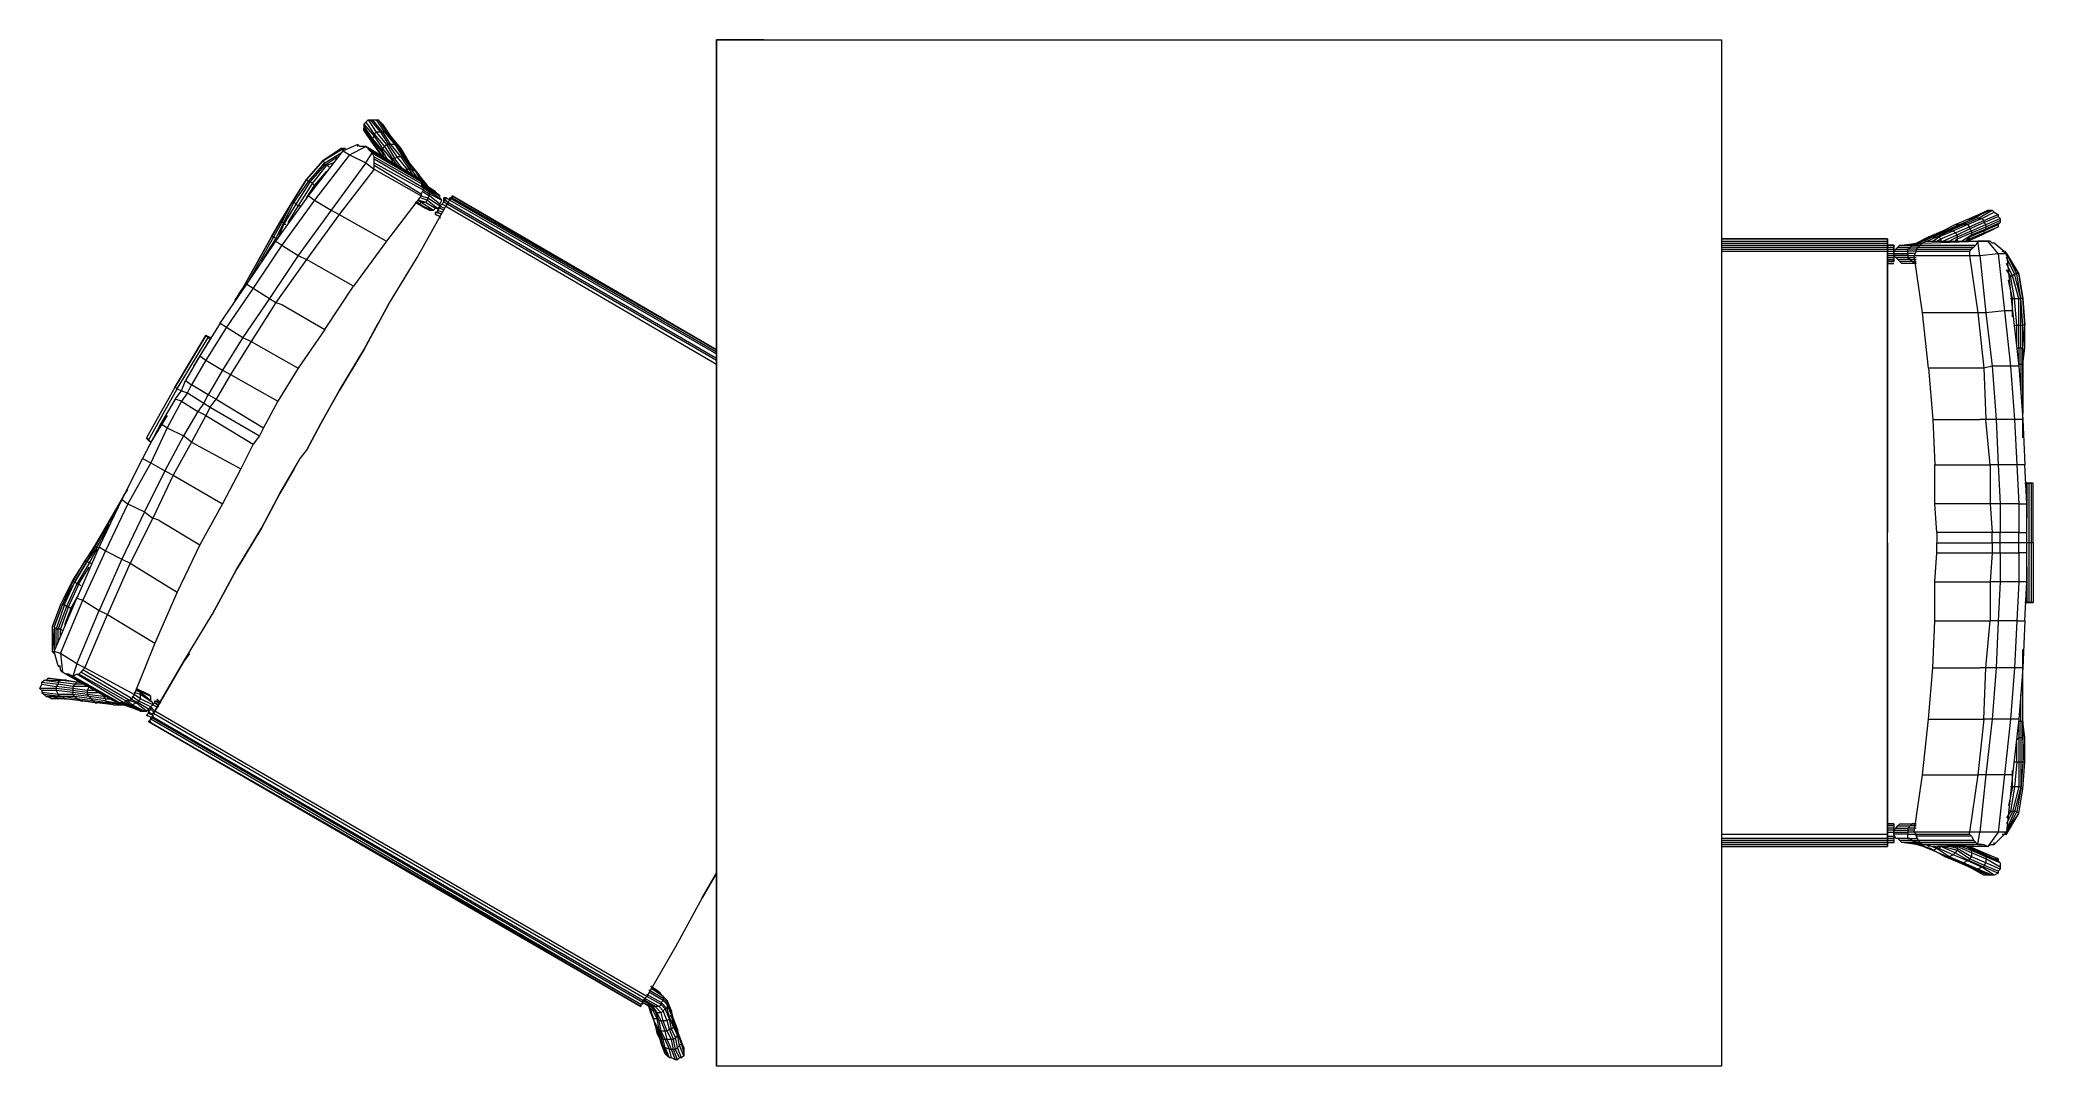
# Model space of a CAD drawing. Header units: metres. Extents: x 125.27 to 126.66, y -71.32 to -70.6.
import ezdxf

# ---------------------------------------------------------------- set-up
doc = ezdxf.new("R2010")
doc.units = ezdxf.units.M
doc.header["$LTSCALE"] = 5
doc.header["$MEASUREMENT"] = 0
doc.layers.add('A-FURN', color=8, linetype='Continuous', lineweight=18)

msp = doc.modelspace()

# ---------------------------------------------------------------- linework, layer by layer
at = {"layer": 'A-FURN'}
for p, q in [((125.7422, -70.6028), (126.4422, -70.6028)), ((125.7422, -71.3178), (125.7422, -70.6028)), ((126.4422, -70.6028), (126.4422, -71.3178)), ((126.4422, -71.3178), (125.7422, -71.3178))]:
    msp.add_line(p, q, dxfattribs=at)
at = {"layer": 'A-FURN', "color": 7, "lineweight": 0}
for p, q in [((125.7422, -70.6028), (125.7422, -70.9603)), ((125.7751, -70.6028), (125.7422, -70.6028)), ((125.4965, -70.6615), (125.4979, -70.6601)), ((125.4965, -70.6615), (125.5036, -70.67)), ((125.4965, -70.6615), (125.4965, -70.6629)), ((125.4965, -70.6629), (125.4965, -70.6643)), ((125.4965, -70.6629), (125.5022, -70.6715)), ((125.4965, -70.6643), (125.5022, -70.6729)), ((125.4965, -70.6658), (125.4965, -70.6643)), ((125.4965, -70.6643), (125.4965, -70.6643)), ((125.4979, -70.6601), (125.4994, -70.6586)), ((125.4979, -70.6601), (125.5036, -70.6686)), ((125.4994, -70.6586), (125.5051, -70.6672)), ((125.4994, -70.6586), (125.5008, -70.6586)), ((125.5008, -70.6586), (125.508, -70.6672)), ((125.5008, -70.6586), (125.5022, -70.6586)), ((125.5022, -70.6586), (125.5094, -70.6672)), ((125.5022, -70.6586), (125.5051, -70.6586)), ((125.5051, -70.6586), (125.5108, -70.6672)), ((125.5051, -70.6586), (125.5065, -70.6586)), ((125.5065, -70.6586), (125.508, -70.6601)), ((125.5065, -70.6586), (125.5123, -70.6672)), ((125.508, -70.6601), (125.5094, -70.6615)), ((125.508, -70.6601), (125.5137, -70.6686)), ((125.5094, -70.6615), (125.5151, -70.67)), ((125.468, -70.6872), (125.4822, -70.6786)), ((125.468, -70.6872), (125.4808, -70.6786)), ((125.4808, -70.6786), (125.468, -70.6872)), ((125.4822, -70.6786), (125.4808, -70.6786)), ((125.4808, -70.6786), (125.4837, -70.6786)), ((125.4837, -70.6786), (125.4808, -70.6786)), ((125.4922, -70.6757), (125.4822, -70.6801)), ((125.4822, -70.6801), (125.4822, -70.6786)), ((125.4822, -70.6786), (125.4822, -70.6801)), ((125.4865, -70.6829), (125.4979, -70.6772)), ((125.4922, -70.6772), (125.4922, -70.6757)), ((125.4937, -70.6772), (125.4922, -70.6757)), ((125.4951, -70.6772), (125.4937, -70.6772)), ((125.4979, -70.6772), (125.4951, -70.6772)), ((125.4979, -70.6672), (125.4965, -70.6658)), ((125.5022, -70.6743), (125.4965, -70.6658)), ((125.5036, -70.6757), (125.4979, -70.6672)), ((125.5265, -70.6943), (125.4979, -70.6772)), ((125.4994, -70.6786), (125.4979, -70.6772)), ((125.4994, -70.6786), (125.5337, -70.6986)), ((125.5008, -70.6801), (125.4994, -70.6786)), ((125.5036, -70.67), (125.5022, -70.6715)), ((125.5022, -70.6715), (125.5022, -70.6729)), ((125.5022, -70.6715), (125.5094, -70.6801)), ((125.5022, -70.6729), (125.5022, -70.6743)), ((125.5022, -70.6729), (125.5094, -70.6815)), ((125.5022, -70.6743), (125.5036, -70.6757)), ((125.5094, -70.6844), (125.5022, -70.6743)), ((125.5051, -70.6672), (125.5036, -70.6686)), ((125.5036, -70.6686), (125.5036, -70.67)), ((125.5036, -70.6686), (125.5108, -70.6772)), ((125.5036, -70.67), (125.5094, -70.6786)), ((125.5036, -70.6757), (125.5094, -70.6844)), ((125.508, -70.6672), (125.5051, -70.6672)), ((125.5051, -70.6672), (125.5123, -70.6757)), ((125.5094, -70.6672), (125.508, -70.6672)), ((125.508, -70.6672), (125.5137, -70.6757)), ((125.5108, -70.6672), (125.5094, -70.6672)), ((125.5094, -70.6672), (125.5151, -70.6757)), ((125.5108, -70.6772), (125.5094, -70.6786)), ((125.5094, -70.6786), (125.5165, -70.6872)), ((125.5094, -70.6786), (125.5094, -70.6801)), ((125.5108, -70.6672), (125.518, -70.6757)), ((125.5123, -70.6672), (125.5108, -70.6672)), ((125.5123, -70.6757), (125.5108, -70.6772)), ((125.5108, -70.6772), (125.5165, -70.6858)), ((125.5123, -70.6672), (125.5194, -70.6772)), ((125.5137, -70.6686), (125.5123, -70.6672)), ((125.5137, -70.6757), (125.5123, -70.6757)), ((125.5123, -70.6757), (125.518, -70.6858)), ((125.5137, -70.6686), (125.5208, -70.6772)), ((125.5151, -70.67), (125.5137, -70.6686)), ((125.5151, -70.6757), (125.5137, -70.6757)), ((125.5137, -70.6757), (125.5194, -70.6844)), ((125.5151, -70.67), (125.5222, -70.6786)), ((125.518, -70.6757), (125.5151, -70.6757)), ((125.5151, -70.6757), (125.5222, -70.6844)), ((125.5194, -70.6772), (125.518, -70.6757)), ((125.518, -70.6757), (125.5237, -70.6844)), ((125.5194, -70.6772), (125.5251, -70.6858)), ((125.5208, -70.6772), (125.5194, -70.6772)), ((125.5208, -70.6772), (125.5265, -70.6872)), ((125.5222, -70.6786), (125.5208, -70.6772)), ((125.5222, -70.6786), (125.528, -70.6886)), ((125.4565, -70.7001), (125.468, -70.6872)), ((125.4565, -70.7001), (125.468, -70.6872)), ((125.468, -70.6872), (125.4565, -70.7001)), ((125.4579, -70.7115), (125.4822, -70.6801)), ((125.4579, -70.7015), (125.4694, -70.6886)), ((125.4594, -70.7015), (125.4694, -70.6901)), ((125.4608, -70.703), (125.4708, -70.6901)), ((125.4865, -70.6829), (125.4622, -70.7144)), ((125.4694, -70.6886), (125.468, -70.6872)), ((125.4694, -70.6886), (125.4808, -70.6815)), ((125.4694, -70.6901), (125.478, -70.6844)), ((125.4694, -70.6901), (125.4694, -70.6886)), ((125.4708, -70.6901), (125.4694, -70.6901)), ((125.4708, -70.6901), (125.4751, -70.6886)), ((125.4723, -70.6915), (125.4708, -70.6901)), ((125.4979, -70.6886), (125.4737, -70.7215)), ((125.4822, -70.6801), (125.4865, -70.6829)), ((125.4865, -70.6829), (125.4979, -70.6886)), ((125.4979, -70.6886), (125.5022, -70.6815)), ((125.4979, -70.6886), (125.5036, -70.6929)), ((125.5008, -70.6801), (125.5351, -70.7001)), ((125.5022, -70.6815), (125.5008, -70.6801)), ((125.5022, -70.6815), (125.5365, -70.7015)), ((125.5036, -70.6844), (125.5022, -70.6815)), ((125.5036, -70.6844), (125.5365, -70.703)), ((125.5036, -70.6858), (125.5036, -70.6844)), ((125.5036, -70.6858), (125.5379, -70.7058)), ((125.5036, -70.6886), (125.5036, -70.6858)), ((125.5036, -70.6886), (125.5379, -70.7072)), ((125.5036, -70.6901), (125.5036, -70.6886)), ((125.5036, -70.6901), (125.5365, -70.7101)), ((125.5036, -70.6929), (125.5036, -70.6901)), ((125.5137, -70.6872), (125.5094, -70.6801)), ((125.5094, -70.6801), (125.5094, -70.6815)), ((125.5108, -70.6858), (125.5094, -70.6815)), ((125.5094, -70.6815), (125.5094, -70.6844)), ((125.5094, -70.6844), (125.5094, -70.6844)), ((125.5094, -70.6844), (125.5094, -70.6844)), ((125.5165, -70.6872), (125.5151, -70.6886)), ((125.5208, -70.6915), (125.5165, -70.6858)), ((125.5165, -70.6858), (125.5165, -70.6872)), ((125.518, -70.6858), (125.5165, -70.6858)), ((125.5165, -70.6886), (125.5165, -70.6872)), ((125.5194, -70.6844), (125.518, -70.6858)), ((125.5237, -70.6929), (125.518, -70.6858)), ((125.5194, -70.6844), (125.5265, -70.6929)), ((125.5222, -70.6844), (125.5194, -70.6844)), ((125.5222, -70.6844), (125.528, -70.6929)), ((125.5237, -70.6844), (125.5222, -70.6844)), ((125.5251, -70.6858), (125.5237, -70.6844)), ((125.5237, -70.6844), (125.5294, -70.6929)), ((125.5265, -70.6872), (125.5251, -70.6858)), ((125.5251, -70.6858), (125.5322, -70.6943)), ((125.528, -70.6886), (125.5265, -70.6872)), ((125.5265, -70.6872), (125.5337, -70.6958)), ((125.528, -70.6886), (125.5351, -70.6972)), ((125.4465, -70.7158), (125.4565, -70.7001)), ((125.4465, -70.7158), (125.4565, -70.7001)), ((125.4565, -70.7001), (125.4465, -70.7158)), ((125.4479, -70.7158), (125.4579, -70.7015)), ((125.4494, -70.7172), (125.4594, -70.7015)), ((125.4508, -70.7187), (125.4608, -70.703)), ((125.4579, -70.7015), (125.4565, -70.7001)), ((125.4565, -70.7129), (125.4622, -70.7044)), ((125.4594, -70.7015), (125.4579, -70.7015)), ((125.4608, -70.703), (125.4594, -70.7015)), ((125.4622, -70.7044), (125.4608, -70.703)), ((125.4622, -70.7044), (125.4708, -70.6943)), ((125.4622, -70.7044), (125.4623, -70.7044)), ((125.5036, -70.6929), (125.4794, -70.7244)), ((125.5036, -70.6929), (125.5365, -70.7115)), ((125.5265, -70.6929), (125.5251, -70.6943)), ((125.528, -70.6929), (125.5265, -70.6929)), ((125.528, -70.6958), (125.5265, -70.6929)), ((125.5308, -70.6972), (125.528, -70.6929)), ((125.5294, -70.6929), (125.528, -70.6929)), ((125.5337, -70.6986), (125.5294, -70.6929)), ((125.5322, -70.6943), (125.5294, -70.6929)), ((125.5322, -70.6943), (125.5379, -70.703)), ((125.5337, -70.6958), (125.5322, -70.6943)), ((125.5394, -70.7044), (125.5337, -70.6958)), ((125.5351, -70.6972), (125.5337, -70.6958)), ((125.5337, -70.6986), (125.5351, -70.7001)), ((125.5408, -70.7044), (125.5351, -70.6972)), ((125.5351, -70.7001), (125.5365, -70.7015)), ((125.5365, -70.7015), (125.5365, -70.703)), ((125.5365, -70.703), (125.5379, -70.7058)), ((125.5422, -70.7072), (125.5365, -70.703)), ((125.5379, -70.703), (125.5365, -70.703)), ((125.5365, -70.7044), (125.5394, -70.7058)), ((125.5379, -70.7044), (125.5365, -70.7044)), ((125.5465, -70.7087), (125.5379, -70.703)), ((125.5465, -70.7087), (125.5379, -70.7044)), ((125.5394, -70.7058), (125.5379, -70.7044)), ((125.5379, -70.7044), (125.5408, -70.7072)), ((125.5379, -70.7058), (125.5379, -70.7072)), ((125.5379, -70.7058), (125.5422, -70.7087)), ((125.5394, -70.7058), (125.5479, -70.7101)), ((125.5408, -70.7072), (125.5394, -70.7058)), ((125.4351, -70.743), (125.4579, -70.7115)), ((125.438, -70.7301), (125.4465, -70.7158)), ((125.4465, -70.7158), (125.438, -70.7301)), ((125.4622, -70.7144), (125.4394, -70.7458)), ((125.4394, -70.7301), (125.4465, -70.7158)), ((125.4408, -70.7301), (125.4479, -70.7158)), ((125.4408, -70.7315), (125.4494, -70.7172)), ((125.4437, -70.7301), (125.4508, -70.7187)), ((125.4479, -70.7158), (125.4465, -70.7158)), ((125.4494, -70.7172), (125.4479, -70.7158)), ((125.4508, -70.7187), (125.4494, -70.7172)), ((125.4522, -70.7187), (125.4508, -70.7187)), ((125.4579, -70.7115), (125.4622, -70.7144)), ((125.4622, -70.7144), (125.4737, -70.7215)), ((125.5365, -70.7115), (125.5123, -70.743)), ((125.5322, -70.7158), (125.5394, -70.7201)), ((125.5337, -70.7144), (125.5365, -70.7158)), ((125.5337, -70.7158), (125.5337, -70.7158)), ((125.5337, -70.7158), (125.5351, -70.7172)), ((125.5337, -70.7158), (125.5351, -70.7172)), ((125.5337, -70.7158), (125.5422, -70.7215)), ((125.5337, -70.7544), (125.5537, -70.7187)), ((125.5337, -70.7544), (125.5537, -70.7187)), ((125.5351, -70.7144), (125.5394, -70.7158)), ((125.5351, -70.7172), (125.5365, -70.7158)), ((125.5351, -70.7172), (125.5437, -70.7215)), ((125.5379, -70.7072), (125.5365, -70.7101)), ((125.5365, -70.7101), (125.5365, -70.7115)), ((125.5365, -70.7115), (125.5408, -70.7129)), ((125.5365, -70.7129), (125.5408, -70.7144)), ((125.5365, -70.7158), (125.5451, -70.7215)), ((125.5365, -70.7158), (125.5394, -70.7158)), ((125.5379, -70.7072), (125.5422, -70.7101)), ((125.5379, -70.7087), (125.5422, -70.7115)), ((125.5394, -70.7158), (125.5408, -70.7144)), ((125.5394, -70.7158), (125.5465, -70.7201)), ((125.5394, -70.7201), (125.5422, -70.7215)), ((125.5422, -70.7087), (125.5408, -70.7072)), ((125.5408, -70.7072), (125.5494, -70.7115)), ((125.5408, -70.7129), (125.5422, -70.7115)), ((125.5408, -70.7129), (125.5408, -70.7144)), ((125.5494, -70.7187), (125.5408, -70.7129)), ((125.5408, -70.7144), (125.5479, -70.7201)), ((125.5422, -70.7087), (125.5494, -70.7129)), ((125.5422, -70.7101), (125.5422, -70.7087)), ((125.5422, -70.7101), (125.5508, -70.7144)), ((125.5422, -70.7115), (125.5422, -70.7101)), ((125.5494, -70.7172), (125.5422, -70.7115)), ((125.5479, -70.7101), (125.5437, -70.7072)), ((125.5451, -70.7215), (125.5465, -70.7201)), ((125.5479, -70.7101), (125.5465, -70.7087)), ((125.5465, -70.7201), (125.5479, -70.7201)), ((125.5494, -70.7115), (125.5479, -70.7101)), ((125.5479, -70.7201), (125.5494, -70.7187)), ((125.5494, -70.7201), (125.5479, -70.7215)), ((125.5494, -70.7201), (125.5479, -70.7215)), ((125.5494, -70.7129), (125.5494, -70.7115)), ((125.5508, -70.7144), (125.5494, -70.7129)), ((125.5494, -70.7172), (125.5508, -70.7144)), ((125.5494, -70.7187), (125.5508, -70.7172)), ((125.5508, -70.7172), (125.5494, -70.7187)), ((125.5494, -70.7187), (125.5494, -70.7172)), ((125.5494, -70.7201), (125.5494, -70.7187)), ((125.5523, -70.7201), (125.5494, -70.7187)), ((125.5494, -70.7187), (125.5494, -70.7201)), ((125.5523, -70.7215), (125.5494, -70.7201)), ((125.5508, -70.7172), (125.5523, -70.7158)), ((125.5523, -70.7158), (125.5508, -70.7172)), ((125.5537, -70.7187), (125.5508, -70.7172)), ((125.5523, -70.7144), (125.5523, -70.7129)), ((125.5523, -70.7129), (125.5537, -70.7129)), ((125.5537, -70.7129), (125.5523, -70.7129)), ((125.5551, -70.7158), (125.5523, -70.7129)), ((125.5523, -70.7129), (125.5523, -70.7144)), ((125.5523, -70.7158), (125.5523, -70.7144)), ((125.5551, -70.7158), (125.5523, -70.7144)), ((125.5523, -70.7144), (125.5523, -70.7158)), ((125.5551, -70.7172), (125.5523, -70.7158)), ((125.5565, -70.7144), (125.5537, -70.7129)), ((125.5565, -70.7144), (125.5537, -70.7129)), ((125.5551, -70.7172), (125.5537, -70.7172)), ((125.5537, -70.7172), (125.5551, -70.7172)), ((125.5551, -70.7172), (125.5537, -70.7172)), ((125.5537, -70.7172), (125.5537, -70.7172)), ((125.5537, -70.7172), (125.5551, -70.7172)), ((125.5551, -70.7172), (125.5537, -70.7187)), ((125.5537, -70.7187), (125.5551, -70.7172)), ((125.5537, -70.7187), (125.7422, -70.8288)), ((125.5565, -70.7144), (125.5551, -70.7158)), ((125.5551, -70.7158), (125.5565, -70.7144)), ((125.5551, -70.7158), (125.5551, -70.7172)), ((125.5551, -70.7172), (125.5551, -70.7158)), ((125.5551, -70.7158), (125.5551, -70.7158)), ((125.5551, -70.7158), (125.5551, -70.7172)), ((125.5551, -70.7172), (125.5551, -70.7158)), ((125.5551, -70.7158), (125.7422, -70.8245)), ((125.5551, -70.7172), (125.7422, -70.8259)), ((125.5565, -70.7129), (125.5565, -70.7144)), ((125.5565, -70.7144), (125.5565, -70.7129)), ((125.558, -70.7129), (125.5565, -70.7129)), ((125.5565, -70.7129), (125.558, -70.7129)), ((125.558, -70.7129), (125.5565, -70.7129)), ((125.558, -70.7129), (125.5565, -70.7144)), ((125.5565, -70.7144), (125.5565, -70.7129)), ((125.5565, -70.7129), (125.558, -70.7129)), ((125.558, -70.7129), (125.5565, -70.7144)), ((125.5565, -70.7129), (125.558, -70.7129)), ((125.558, -70.7129), (125.5565, -70.7129)), ((125.5565, -70.7129), (125.558, -70.7129)), ((125.5565, -70.7129), (125.558, -70.7129)), ((125.5565, -70.7144), (125.5565, -70.7129)), ((125.5565, -70.7129), (125.7422, -70.8202)), ((125.5565, -70.7144), (125.5566, -70.7144)), ((125.5565, -70.7144), (125.7422, -70.8216)), ((125.558, -70.7115), (125.558, -70.7115)), ((125.558, -70.7115), (125.558, -70.7129)), ((125.558, -70.7115), (125.558, -70.7115)), ((125.7422, -70.8188), (125.558, -70.7115)), ((125.558, -70.7129), (125.558, -70.7115)), ((125.558, -70.7115), (125.7422, -70.8188)), ((125.558, -70.7129), (125.558, -70.7129)), ((125.558, -70.7129), (125.7422, -70.8188)), ((125.4322, -70.7401), (125.438, -70.7301)), ((125.438, -70.7301), (125.4322, -70.7401)), ((125.4337, -70.7401), (125.4394, -70.7301)), ((125.4351, -70.7415), (125.4408, -70.7301)), ((125.4365, -70.7415), (125.4408, -70.7315)), ((125.4394, -70.7301), (125.438, -70.7301)), ((125.4408, -70.7301), (125.4394, -70.7301)), ((125.4408, -70.7315), (125.4408, -70.7301)), ((125.4422, -70.7315), (125.4408, -70.7315)), ((125.4737, -70.7215), (125.4508, -70.753)), ((125.4794, -70.7244), (125.4565, -70.7558)), ((125.4737, -70.7215), (125.4794, -70.7244)), ((125.4794, -70.7244), (125.5123, -70.743)), ((125.5422, -70.7215), (125.5437, -70.7215)), ((125.5437, -70.7215), (125.5451, -70.7215)), ((125.5479, -70.7229), (125.5465, -70.7229)), ((125.5508, -70.7244), (125.5465, -70.7229)), ((125.5465, -70.7229), (125.5465, -70.7244)), ((125.5465, -70.7244), (125.5465, -70.7229)), ((125.5465, -70.7229), (125.5479, -70.7229)), ((125.5494, -70.7258), (125.5465, -70.7244)), ((125.5465, -70.7244), (125.5494, -70.7258)), ((125.5479, -70.7215), (125.5479, -70.7229)), ((125.5508, -70.7229), (125.5479, -70.7215)), ((125.5479, -70.7215), (125.5479, -70.7229)), ((125.5508, -70.7244), (125.5479, -70.7229)), ((125.5494, -70.7258), (125.5494, -70.7273)), ((125.5494, -70.7273), (125.5494, -70.7258)), ((125.5494, -70.7258), (125.5494, -70.7258)), ((125.5494, -70.7258), (125.5494, -70.7258)), ((125.5494, -70.7258), (125.5494, -70.7258)), ((126.5965, -70.7358), (126.6051, -70.7315)), ((126.598, -70.7358), (126.608, -70.7315)), ((126.5994, -70.7358), (126.6094, -70.7315)), ((126.6008, -70.7358), (126.6108, -70.7315)), ((126.6037, -70.7358), (126.6137, -70.7315)), ((126.6051, -70.7315), (126.6151, -70.7273)), ((126.6051, -70.7315), (126.608, -70.7315)), ((126.6051, -70.7372), (126.6151, -70.733)), ((126.6065, -70.7387), (126.6151, -70.7344)), ((126.608, -70.7315), (126.618, -70.7273)), ((126.608, -70.7315), (126.6094, -70.7315)), ((126.6094, -70.7315), (126.6194, -70.7258)), ((126.6094, -70.7315), (126.6108, -70.7315)), ((126.6108, -70.7315), (126.6208, -70.7273)), ((126.6108, -70.7315), (126.6137, -70.7315)), ((126.6137, -70.7315), (126.6237, -70.7273)), ((126.6137, -70.7315), (126.6151, -70.733)), ((126.6151, -70.7273), (126.6251, -70.7229)), ((126.6151, -70.7273), (126.618, -70.7273)), ((126.6151, -70.733), (126.6251, -70.7287)), ((126.6151, -70.7344), (126.6251, -70.7301)), ((126.6151, -70.733), (126.6151, -70.7344)), ((126.6151, -70.7344), (126.6165, -70.7358)), ((126.6165, -70.7358), (126.6265, -70.7315)), ((126.6165, -70.7372), (126.6265, -70.733)), ((126.6165, -70.7387), (126.6265, -70.7344)), ((126.618, -70.7273), (126.6279, -70.7215)), ((126.618, -70.7273), (126.6194, -70.7258)), ((126.6194, -70.7258), (126.6294, -70.7215)), ((126.6194, -70.7258), (126.6208, -70.7273)), ((126.6208, -70.7273), (126.6308, -70.7215)), ((126.6208, -70.7273), (126.6237, -70.7273)), ((126.6237, -70.7273), (126.6322, -70.7229)), ((126.6237, -70.7273), (126.6251, -70.7287)), ((126.6237, -70.7387), (126.6322, -70.7344)), ((126.6251, -70.7229), (126.6279, -70.7215)), ((126.6251, -70.7287), (126.6351, -70.7244)), ((126.6251, -70.7301), (126.6351, -70.7258)), ((126.6251, -70.7287), (126.6251, -70.7301)), ((126.6251, -70.7301), (126.6265, -70.7315)), ((126.6251, -70.7358), (126.6351, -70.7315)), ((126.6251, -70.7372), (126.6351, -70.733)), ((126.6265, -70.7344), (126.6251, -70.7358)), ((126.6265, -70.7315), (126.6365, -70.7273)), ((126.6265, -70.733), (126.6365, -70.7287)), ((126.6265, -70.7344), (126.6365, -70.7301)), ((126.6265, -70.7315), (126.6265, -70.733)), ((126.6265, -70.733), (126.6265, -70.7344)), ((126.6279, -70.7215), (126.6294, -70.7215)), ((126.6294, -70.7215), (126.6308, -70.7215)), ((126.6308, -70.7215), (126.6322, -70.7229)), ((126.6322, -70.7229), (126.6351, -70.7244)), ((126.6351, -70.733), (126.6322, -70.7344)), ((126.6351, -70.7244), (126.6351, -70.7258)), ((126.6351, -70.7258), (126.6365, -70.7273)), ((126.6365, -70.7301), (126.6351, -70.7315)), ((126.6351, -70.7315), (126.6351, -70.733)), ((126.6365, -70.7273), (126.6365, -70.7287)), ((126.6365, -70.7287), (126.6365, -70.7301)), ((125.4122, -70.7759), (125.4322, -70.7401)), ((125.4322, -70.7401), (125.4122, -70.7759)), ((125.4151, -70.773), (125.4351, -70.743)), ((125.4165, -70.7702), (125.4337, -70.7401)), ((125.4394, -70.7458), (125.4194, -70.7759)), ((125.4251, -70.7573), (125.4351, -70.7415)), ((125.4337, -70.7401), (125.4322, -70.7401)), ((125.4351, -70.7415), (125.4337, -70.7401)), ((125.4351, -70.7415), (125.4351, -70.7415)), ((125.4351, -70.743), (125.4394, -70.7458)), ((125.4394, -70.7458), (125.4508, -70.753)), ((125.5123, -70.743), (125.4894, -70.7744)), ((126.4422, -70.7415), (126.558, -70.7415)), ((126.558, -70.7415), (126.4422, -70.7415)), ((126.4422, -70.743), (126.558, -70.743)), ((126.4422, -70.7444), (126.558, -70.7444)), ((126.4422, -70.7458), (126.558, -70.7458)), ((126.4422, -70.7473), (126.558, -70.7473)), ((126.558, -70.743), (126.558, -70.7415)), ((126.558, -70.7415), (126.558, -70.743)), ((126.558, -70.7444), (126.558, -70.743)), ((126.558, -70.743), (126.558, -70.7444)), ((126.558, -70.7458), (126.558, -70.7444)), ((126.558, -70.7444), (126.558, -70.7458)), ((126.558, -70.7473), (126.558, -70.7458)), ((126.558, -70.7458), (126.558, -70.7473)), ((126.558, -70.7458), (126.5623, -70.7458)), ((126.558, -70.7458), (126.5623, -70.7458)), ((126.5623, -70.7458), (126.558, -70.7458)), ((126.558, -70.7458), (126.558, -70.7458)), ((126.558, -70.7487), (126.558, -70.7473)), ((126.558, -70.7473), (126.5623, -70.7473)), ((126.558, -70.7473), (126.558, -70.7487)), ((126.5623, -70.7473), (126.5623, -70.7458)), ((126.5623, -70.7458), (126.5623, -70.7473)), ((126.5623, -70.7487), (126.5623, -70.7473)), ((126.5623, -70.7473), (126.5623, -70.7487)), ((126.5637, -70.7487), (126.5651, -70.7473)), ((126.5651, -70.7473), (126.5665, -70.7458)), ((126.5651, -70.7473), (126.5737, -70.7473)), ((126.5665, -70.7458), (126.5751, -70.7458)), ((126.5665, -70.7458), (126.568, -70.7458)), ((126.568, -70.7458), (126.578, -70.7444)), ((126.568, -70.7458), (126.578, -70.7458)), ((126.568, -70.7458), (126.5694, -70.7458)), ((126.5694, -70.7458), (126.5794, -70.7444)), ((126.5694, -70.7458), (126.5794, -70.7458)), ((126.5722, -70.7487), (126.5737, -70.7473)), ((126.5822, -70.7444), (126.5737, -70.7458)), ((126.5737, -70.7473), (126.5751, -70.7458)), ((126.5794, -70.7473), (126.5737, -70.7473)), ((126.5751, -70.7458), (126.578, -70.7458)), ((126.5794, -70.7458), (126.5751, -70.7458)), ((126.578, -70.7444), (126.5865, -70.7401)), ((126.578, -70.7444), (126.5879, -70.7401)), ((126.578, -70.7444), (126.5794, -70.7444)), ((126.578, -70.7458), (126.5794, -70.7458)), ((126.5808, -70.7458), (126.578, -70.7458)), ((126.5794, -70.7473), (126.578, -70.7487)), ((126.5794, -70.7444), (126.5894, -70.7401)), ((126.5794, -70.7444), (126.5822, -70.7444)), ((126.5808, -70.7458), (126.5794, -70.7473)), ((126.5808, -70.7458), (126.5794, -70.7458)), ((126.5794, -70.7473), (126.618, -70.7473)), ((126.5822, -70.7444), (126.5808, -70.7458)), ((126.5808, -70.7458), (126.6194, -70.7458)), ((126.5851, -70.743), (126.5822, -70.7444)), ((126.5822, -70.7444), (126.6208, -70.743)), ((126.5851, -70.743), (126.5922, -70.7401)), ((126.5865, -70.743), (126.5851, -70.743)), ((126.5851, -70.743), (126.6237, -70.743)), ((126.5865, -70.7401), (126.5965, -70.7358)), ((126.5865, -70.7401), (126.5879, -70.7401)), ((126.5865, -70.743), (126.6251, -70.743)), ((126.5879, -70.7401), (126.598, -70.7358)), ((126.5879, -70.7401), (126.5894, -70.7401)), ((126.5894, -70.7401), (126.5994, -70.7358)), ((126.5894, -70.743), (126.5937, -70.7401)), ((126.5894, -70.7401), (126.5922, -70.7401)), ((126.5922, -70.7401), (126.6008, -70.7358)), ((126.5922, -70.7401), (126.5937, -70.7401)), ((126.5922, -70.743), (126.5951, -70.7415)), ((126.5937, -70.7401), (126.6037, -70.7358)), ((126.5937, -70.7401), (126.5951, -70.7415)), ((126.5937, -70.743), (126.6279, -70.743)), ((126.5951, -70.7415), (126.6051, -70.7372)), ((126.5951, -70.7415), (126.5951, -70.743)), ((126.5965, -70.7358), (126.598, -70.7358)), ((126.5965, -70.743), (126.6065, -70.7387)), ((126.598, -70.7358), (126.5994, -70.7358)), ((126.5994, -70.7358), (126.6008, -70.7358)), ((126.6008, -70.7358), (126.6037, -70.7358)), ((126.6008, -70.743), (126.6065, -70.7401)), ((126.6037, -70.7358), (126.6051, -70.7372)), ((126.6051, -70.7372), (126.6065, -70.7387)), ((126.6051, -70.743), (126.6065, -70.7415)), ((126.6065, -70.7401), (126.6165, -70.7358)), ((126.6065, -70.7415), (126.6165, -70.7372)), ((126.6065, -70.7387), (126.6065, -70.7401)), ((126.6065, -70.7401), (126.6065, -70.7415)), ((126.6065, -70.7415), (126.6065, -70.743)), ((126.6094, -70.743), (126.6165, -70.7387)), ((126.6122, -70.743), (126.6151, -70.7401)), ((126.6137, -70.743), (126.6237, -70.7387)), ((126.6151, -70.7415), (126.6137, -70.743)), ((126.6137, -70.743), (126.6151, -70.7415)), ((126.6151, -70.7401), (126.6251, -70.7358)), ((126.6151, -70.7415), (126.6251, -70.7372)), ((126.6165, -70.7387), (126.6151, -70.7401)), ((126.6151, -70.7401), (126.6151, -70.7415)), ((126.6151, -70.7415), (126.6151, -70.7415)), ((126.6165, -70.7358), (126.6165, -70.7372)), ((126.6165, -70.7372), (126.6165, -70.7387)), ((126.618, -70.7473), (126.6165, -70.7487)), ((126.6194, -70.7458), (126.618, -70.7473)), ((126.6208, -70.743), (126.6194, -70.7458)), ((126.6222, -70.753), (126.6208, -70.743)), ((126.6237, -70.743), (126.6208, -70.743)), ((126.6251, -70.7372), (126.6237, -70.7387)), ((126.6251, -70.743), (126.6237, -70.743)), ((126.6251, -70.7358), (126.6251, -70.7372)), ((126.6279, -70.743), (126.6251, -70.743)), ((126.6294, -70.743), (126.6279, -70.743)), ((126.6351, -70.7516), (126.6279, -70.743)), ((126.6308, -70.7444), (126.6294, -70.743)), ((126.6322, -70.7444), (126.6308, -70.7444)), ((126.6408, -70.7516), (126.6322, -70.7444)), ((126.6322, -70.7444), (126.6323, -70.7444)), ((125.4508, -70.753), (125.4308, -70.783)), ((125.4565, -70.7558), (125.4351, -70.7859)), ((125.4508, -70.753), (125.4565, -70.7558)), ((125.4894, -70.7744), (125.4565, -70.7558)), ((125.5137, -70.7873), (125.5337, -70.7544)), ((125.5137, -70.7873), (125.5337, -70.7544)), ((126.4422, -70.7487), (126.558, -70.7487)), ((126.4422, -70.7501), (126.558, -70.7501)), ((126.558, -70.7501), (126.558, -70.7487)), ((126.558, -70.7487), (126.5623, -70.7487)), ((126.558, -70.7487), (126.558, -70.7501)), ((126.558, -70.7501), (126.5623, -70.7501)), ((126.558, -70.7901), (126.558, -70.7501)), ((126.558, -70.7501), (126.558, -70.7901)), ((126.558, -70.7516), (126.5623, -70.7516)), ((126.558, -70.753), (126.5623, -70.753)), ((126.558, -70.7544), (126.5623, -70.7544)), ((126.558, -70.7558), (126.5623, -70.7558)), ((126.558, -70.7573), (126.5623, -70.7573)), ((126.5623, -70.7573), (126.558, -70.7573)), ((126.558, -70.7587), (126.5623, -70.7587)), ((126.5623, -70.7501), (126.5637, -70.7487)), ((126.5623, -70.7501), (126.5623, -70.7487)), ((126.5623, -70.7487), (126.5623, -70.7501)), ((126.5623, -70.7516), (126.5623, -70.7501)), ((126.5623, -70.7501), (126.5722, -70.7501)), ((126.5623, -70.7516), (126.5623, -70.7501)), ((126.5623, -70.7501), (126.5623, -70.7516)), ((126.5623, -70.753), (126.5623, -70.7516)), ((126.5623, -70.7516), (126.5623, -70.753)), ((126.5623, -70.753), (126.5623, -70.7516)), ((126.5623, -70.7516), (126.5722, -70.7516)), ((126.5623, -70.753), (126.5623, -70.7544)), ((126.5623, -70.753), (126.5623, -70.7544)), ((126.5637, -70.7544), (126.5623, -70.753)), ((126.5722, -70.753), (126.5623, -70.753)), ((126.5623, -70.7544), (126.5623, -70.7558)), ((126.5623, -70.7544), (126.5623, -70.7558)), ((126.5623, -70.7573), (126.5623, -70.7558)), ((126.5623, -70.7558), (126.5623, -70.7573)), ((126.5623, -70.7573), (126.5623, -70.7573)), ((126.5637, -70.7487), (126.5722, -70.7487)), ((126.5651, -70.7558), (126.5637, -70.7544)), ((126.5722, -70.7544), (126.5637, -70.7544)), ((126.5737, -70.7558), (126.5651, -70.7558)), ((126.5665, -70.7573), (126.5651, -70.7558)), ((126.5751, -70.7573), (126.5665, -70.7573)), ((126.568, -70.7587), (126.5665, -70.7573)), ((126.578, -70.7587), (126.568, -70.7587)), ((126.5694, -70.7587), (126.568, -70.7587)), ((126.578, -70.7587), (126.5694, -70.7587)), ((126.5722, -70.7501), (126.5722, -70.7487)), ((126.578, -70.7487), (126.5722, -70.7487)), ((126.5722, -70.7516), (126.5722, -70.7501)), ((126.578, -70.7501), (126.5722, -70.7501)), ((126.5765, -70.7516), (126.5722, -70.7516)), ((126.5722, -70.7516), (126.5722, -70.753)), ((126.5722, -70.7516), (126.5722, -70.7516)), ((126.5722, -70.753), (126.5765, -70.753)), ((126.5722, -70.753), (126.5722, -70.7544)), ((126.5722, -70.7544), (126.5737, -70.7558)), ((126.5722, -70.7544), (126.578, -70.7544)), ((126.5737, -70.7558), (126.5751, -70.7573)), ((126.5737, -70.7558), (126.578, -70.7558)), ((126.5751, -70.7573), (126.578, -70.7587)), ((126.5751, -70.7573), (126.578, -70.7573)), ((126.578, -70.7501), (126.5765, -70.753)), ((126.5765, -70.753), (126.6151, -70.753)), ((126.5822, -70.793), (126.5765, -70.753)), ((126.5765, -70.753), (126.5765, -70.753)), ((126.578, -70.7487), (126.578, -70.7501)), ((126.578, -70.7487), (126.6165, -70.7487)), ((126.578, -70.7501), (126.6151, -70.7501)), ((126.578, -70.7587), (126.578, -70.7587)), ((126.6165, -70.7487), (126.6151, -70.7501)), ((126.6151, -70.7501), (126.6151, -70.753)), ((126.6151, -70.753), (126.6222, -70.753)), ((126.6151, -70.753), (126.6208, -70.793)), ((126.6222, -70.753), (126.6351, -70.7516)), ((126.6222, -70.753), (126.6265, -70.793)), ((126.6351, -70.7516), (126.6394, -70.7916)), ((126.6351, -70.7516), (126.6408, -70.7516)), ((126.6408, -70.7516), (126.6379, -70.7501)), ((126.6394, -70.7501), (126.6408, -70.7516)), ((126.6394, -70.7516), (126.6408, -70.7516)), ((126.6408, -70.7516), (126.6494, -70.7658)), ((126.648, -70.7658), (126.6408, -70.7516)), ((126.6494, -70.7658), (126.6408, -70.7516)), ((126.6408, -70.753), (126.6408, -70.7516)), ((126.6408, -70.7516), (126.6409, -70.7516)), ((126.6408, -70.7516), (126.6451, -70.7916)), ((126.6465, -70.7658), (126.6408, -70.7544)), ((126.6451, -70.7673), (126.6408, -70.7587)), ((125.3965, -70.8002), (125.4151, -70.773)), ((125.4194, -70.7759), (125.4008, -70.803)), ((125.4122, -70.7759), (125.4065, -70.7844)), ((125.4094, -70.7801), (125.4122, -70.7759)), ((125.4122, -70.7759), (125.4123, -70.7759)), ((125.4151, -70.773), (125.4194, -70.7759)), ((125.4194, -70.7759), (125.4308, -70.783)), ((125.4694, -70.8045), (125.4894, -70.7744)), ((126.6437, -70.7673), (126.6408, -70.763)), ((126.6423, -70.7673), (126.6437, -70.7673)), ((126.6451, -70.783), (126.6423, -70.7702)), ((126.6465, -70.783), (126.6437, -70.7673)), ((126.6437, -70.7673), (126.6451, -70.7673)), ((126.6451, -70.7673), (126.6465, -70.7658)), ((126.6494, -70.783), (126.6451, -70.7673)), ((126.6508, -70.783), (126.6465, -70.7658)), ((126.6465, -70.7658), (126.648, -70.7658)), ((126.6494, -70.7658), (126.648, -70.7658)), ((126.6508, -70.783), (126.648, -70.7658)), ((126.6523, -70.783), (126.6494, -70.7658)), ((126.6494, -70.7658), (126.6523, -70.783)), ((125.4308, -70.783), (125.4122, -70.8102)), ((125.4351, -70.7859), (125.4179, -70.813)), ((125.4308, -70.783), (125.4351, -70.7859)), ((125.4351, -70.7859), (125.4394, -70.7873)), ((125.4394, -70.7873), (125.4694, -70.8045)), ((125.4965, -70.8188), (125.5137, -70.7873)), ((125.5137, -70.7873), (125.4965, -70.8188)), ((126.6437, -70.783), (126.6451, -70.783)), ((126.6451, -70.783), (126.6465, -70.783)), ((126.6451, -70.7959), (126.6451, -70.783)), ((126.6465, -70.783), (126.6494, -70.783)), ((126.648, -70.8016), (126.6465, -70.783)), ((126.6494, -70.783), (126.6508, -70.783)), ((126.6494, -70.8016), (126.6494, -70.783)), ((126.6523, -70.8016), (126.6508, -70.783)), ((126.6523, -70.783), (126.6508, -70.783)), ((126.6508, -70.8016), (126.6508, -70.783)), ((126.6537, -70.8016), (126.6523, -70.783)), ((126.6523, -70.783), (126.6537, -70.8016)), ((125.3965, -70.8002), (125.3823, -70.823)), ((125.4008, -70.803), (125.3865, -70.8259)), ((125.3965, -70.8002), (125.4008, -70.803)), ((125.4008, -70.803), (125.4122, -70.8102)), ((125.5065, -70.8002), (125.4965, -70.8188)), ((125.4965, -70.8188), (125.5065, -70.8002)), ((126.558, -70.8288), (126.558, -70.7901)), ((126.558, -70.7901), (126.558, -70.8288)), ((126.5865, -70.8316), (126.5822, -70.793)), ((126.6208, -70.793), (126.5822, -70.793)), ((126.6265, -70.793), (126.6208, -70.793)), ((126.6208, -70.793), (126.6251, -70.8316)), ((126.6394, -70.7916), (126.6265, -70.793)), ((126.6265, -70.793), (126.6308, -70.8302)), ((126.6394, -70.7916), (126.6437, -70.8302)), ((126.6451, -70.7916), (126.6394, -70.7916)), ((126.6451, -70.7916), (126.6494, -70.8302)), ((126.6465, -70.8016), (126.648, -70.8016)), ((126.648, -70.8016), (126.6494, -70.8016)), ((126.648, -70.8145), (126.648, -70.8016)), ((126.6494, -70.8016), (126.6508, -70.8016)), ((126.6494, -70.8173), (126.6494, -70.8016)), ((126.6508, -70.8016), (126.6523, -70.8016)), ((126.6508, -70.8173), (126.6508, -70.8016)), ((126.6537, -70.8016), (126.6523, -70.8016)), ((126.6523, -70.8173), (126.6523, -70.8016)), ((126.6523, -70.8173), (126.6537, -70.8016)), ((126.6537, -70.8173), (126.6537, -70.8016)), ((125.3651, -70.8445), (125.3865, -70.8087)), ((125.3865, -70.8087), (125.3651, -70.8445)), ((125.3665, -70.8459), (125.388, -70.8102)), ((125.378, -70.8302), (125.3894, -70.8116)), ((125.388, -70.8102), (125.3865, -70.8087)), ((125.3865, -70.8087), (125.3894, -70.8102)), ((125.3894, -70.8102), (125.3865, -70.8087)), ((125.3865, -70.8087), (125.388, -70.8102)), ((125.388, -70.8102), (125.3865, -70.8087)), ((125.3865, -70.8087), (125.3865, -70.8087)), ((125.3865, -70.8087), (125.388, -70.8102)), ((125.388, -70.8102), (125.3865, -70.8087)), ((125.3865, -70.8087), (125.388, -70.8102)), ((125.3894, -70.8116), (125.388, -70.8102)), ((125.388, -70.8102), (125.3894, -70.8116)), ((125.3894, -70.8116), (125.3894, -70.8116)), ((125.3894, -70.8116), (125.3894, -70.8116)), ((125.3894, -70.8116), (125.3894, -70.8116)), ((125.4122, -70.8102), (125.398, -70.833)), ((125.4179, -70.813), (125.4037, -70.8359)), ((125.4122, -70.8102), (125.4179, -70.813)), ((125.4179, -70.813), (125.4508, -70.8316)), ((125.4694, -70.8045), (125.4508, -70.8316)), ((126.648, -70.8173), (126.6494, -70.8173)), ((126.6494, -70.8173), (126.6494, -70.8288)), ((126.6494, -70.8173), (126.6508, -70.8173)), ((126.6508, -70.8173), (126.6523, -70.8173)), ((126.6508, -70.8173), (126.6508, -70.8288)), ((126.6523, -70.8173), (126.6523, -70.8288)), ((126.6523, -70.8288), (126.6523, -70.8173)), ((126.6523, -70.8288), (126.6537, -70.8173)), ((126.6523, -70.8173), (126.6523, -70.8173)), ((125.3823, -70.823), (125.3722, -70.8402)), ((125.3865, -70.8259), (125.3765, -70.8431)), ((125.3823, -70.823), (125.3865, -70.8259)), ((125.3865, -70.8259), (125.398, -70.833)), ((125.4794, -70.8474), (125.4965, -70.8188)), ((125.4965, -70.8188), (125.4794, -70.8474)), ((125.4794, -70.8474), (125.4965, -70.8188)), ((125.4965, -70.8188), (125.4794, -70.8474)), ((126.558, -70.866), (126.558, -70.8288)), ((126.558, -70.8288), (126.558, -70.866)), ((126.6308, -70.8302), (126.6251, -70.8316)), ((126.6308, -70.8302), (126.6337, -70.8674)), ((126.6437, -70.8302), (126.6308, -70.8302)), ((126.6437, -70.8302), (126.6465, -70.8674)), ((126.6494, -70.8302), (126.6437, -70.8302)), ((126.6494, -70.8288), (126.6508, -70.8288)), ((126.6494, -70.8302), (126.6523, -70.8674)), ((126.6508, -70.8288), (126.6508, -70.8488)), ((126.6508, -70.8288), (126.6523, -70.8288)), ((126.6523, -70.8288), (126.6523, -70.8631)), ((126.6523, -70.8702), (126.6523, -70.8288)), ((126.6523, -70.8702), (126.6523, -70.8288)), ((126.6523, -70.8288), (126.6523, -70.8288)), ((125.3651, -70.8445), (125.3451, -70.8802)), ((125.3651, -70.8445), (125.3451, -70.8802)), ((125.3665, -70.8459), (125.3651, -70.8445)), ((125.3694, -70.8474), (125.3722, -70.8402)), ((125.3722, -70.8402), (125.3765, -70.8431)), ((125.3736, -70.8488), (125.3765, -70.8431)), ((125.388, -70.8502), (125.3765, -70.8431)), ((125.398, -70.833), (125.388, -70.8502)), ((125.4037, -70.8359), (125.3937, -70.8531)), ((125.398, -70.833), (125.4037, -70.8359)), ((125.4037, -70.8359), (125.4365, -70.8545)), ((125.4508, -70.8316), (125.4365, -70.8545)), ((126.6251, -70.8316), (126.5865, -70.8316)), ((126.5865, -70.8316), (126.5894, -70.8674)), ((126.6251, -70.8316), (126.6265, -70.8674)), ((125.3465, -70.8817), (125.3665, -70.8459)), ((125.3651, -70.8531), (125.3551, -70.8702)), ((125.3694, -70.8545), (125.3594, -70.8731)), ((125.3651, -70.8531), (125.3694, -70.8474)), ((125.3694, -70.8545), (125.3651, -70.8531)), ((125.3665, -70.8459), (125.3694, -70.8474)), ((125.3694, -70.8474), (125.3736, -70.8488)), ((125.3736, -70.8488), (125.3694, -70.8545)), ((125.3694, -70.8545), (125.3808, -70.8617)), ((125.3736, -70.8488), (125.3851, -70.8559)), ((125.3851, -70.8559), (125.3808, -70.8617)), ((125.3851, -70.8559), (125.388, -70.8502)), ((125.3851, -70.8559), (125.3894, -70.8588)), ((125.3894, -70.8588), (125.3865, -70.8645)), ((125.3937, -70.8531), (125.388, -70.8502)), ((125.3894, -70.8588), (125.3937, -70.8531)), ((125.3894, -70.8588), (125.4237, -70.8788)), ((125.3937, -70.8531), (125.4265, -70.8731)), ((125.4365, -70.8545), (125.4265, -70.8731)), ((125.4665, -70.8702), (125.4794, -70.8474)), ((125.4794, -70.8474), (125.4665, -70.8702)), ((125.4794, -70.8474), (125.4665, -70.8702)), ((125.4665, -70.8702), (125.4794, -70.8474)), ((125.4794, -70.8474), (125.4794, -70.8474)), ((125.3551, -70.8702), (125.3422, -70.8945)), ((125.3594, -70.8645), (125.348, -70.8831)), ((125.3594, -70.8731), (125.348, -70.8974)), ((125.3551, -70.8702), (125.3594, -70.8731)), ((125.3594, -70.8731), (125.3708, -70.8788)), ((125.3808, -70.8617), (125.3708, -70.8788)), ((125.3865, -70.8645), (125.3765, -70.8831)), ((125.3865, -70.8645), (125.3808, -70.8617)), ((125.3865, -70.8645), (125.4194, -70.8845)), ((125.4265, -70.8731), (125.4237, -70.8788)), ((125.4565, -70.8888), (125.4665, -70.8702)), ((125.4665, -70.8702), (125.4565, -70.8888)), ((125.4565, -70.8888), (125.4665, -70.8702)), ((125.4665, -70.8702), (125.4565, -70.8888)), ((125.4665, -70.8702), (125.4665, -70.8702)), ((126.558, -70.8988), (126.558, -70.866)), ((126.558, -70.866), (126.558, -70.8988)), ((126.5894, -70.8674), (126.6222, -70.8674)), ((126.5894, -70.8674), (126.5908, -70.8988)), ((126.6265, -70.8674), (126.6222, -70.8674)), ((126.6337, -70.8674), (126.6265, -70.8674)), ((126.6294, -70.8988), (126.6265, -70.8674)), ((126.6337, -70.8674), (126.6351, -70.8988)), ((126.6465, -70.8674), (126.6337, -70.8674)), ((126.6465, -70.8674), (126.648, -70.8988)), ((126.6523, -70.8674), (126.6465, -70.8674)), ((126.6523, -70.8674), (126.6537, -70.8988)), ((126.6523, -70.8745), (126.6523, -70.8702)), ((126.6523, -70.8702), (126.6523, -70.8702)), ((126.6523, -70.8802), (126.6523, -70.8702)), ((125.348, -70.8831), (125.3451, -70.8802)), ((125.3451, -70.8802), (125.348, -70.8831)), ((125.348, -70.8831), (125.3451, -70.8802)), ((125.3451, -70.8802), (125.3465, -70.8817)), ((125.3451, -70.8802), (125.348, -70.8831)), ((125.3465, -70.8817), (125.3451, -70.8802)), ((125.3451, -70.8802), (125.3451, -70.8802)), ((125.348, -70.8831), (125.3465, -70.8817)), ((125.3465, -70.8817), (125.348, -70.8831)), ((125.348, -70.8831), (125.3465, -70.8817)), ((125.3465, -70.8817), (125.3465, -70.8817)), ((125.3465, -70.8817), (125.348, -70.8831)), ((125.348, -70.8831), (125.3465, -70.8817)), ((125.3465, -70.8817), (125.348, -70.8831)), ((125.348, -70.8831), (125.3465, -70.8817)), ((125.348, -70.8831), (125.3465, -70.8817)), ((125.348, -70.8831), (125.348, -70.8831)), ((125.3708, -70.8788), (125.3579, -70.9031)), ((125.3765, -70.8831), (125.3637, -70.906)), ((125.3765, -70.8831), (125.3708, -70.8788)), ((125.3765, -70.8831), (125.4108, -70.9017)), ((125.4194, -70.8845), (125.4108, -70.9017)), ((125.4237, -70.8788), (125.4194, -70.8845)), ((125.3422, -70.8945), (125.3279, -70.9231)), ((125.348, -70.8974), (125.3322, -70.926)), ((125.3422, -70.8945), (125.348, -70.8974)), ((125.348, -70.8974), (125.3579, -70.9031)), ((125.4479, -70.9017), (125.4522, -70.8945)), ((125.4479, -70.9017), (125.4522, -70.8945)), ((125.4522, -70.8945), (125.4565, -70.8888)), ((125.4522, -70.8945), (125.4565, -70.8888)), ((125.4565, -70.8888), (125.4565, -70.8888)), ((126.558, -70.926), (126.558, -70.8988)), ((126.558, -70.8988), (126.558, -70.926)), ((126.5908, -70.926), (126.5908, -70.8988)), ((126.5908, -70.8988), (126.6294, -70.8988)), ((126.6351, -70.8988), (126.6294, -70.8988)), ((126.6294, -70.8988), (126.6294, -70.926)), ((126.6351, -70.8988), (126.6365, -70.926)), ((126.648, -70.8988), (126.6351, -70.8988)), ((126.648, -70.8988), (126.6494, -70.926)), ((126.6537, -70.8988), (126.648, -70.8988)), ((126.6551, -70.926), (126.6537, -70.8988)), ((125.3337, -70.9117), (125.3294, -70.9203)), ((125.3579, -70.9031), (125.3437, -70.9317)), ((125.3637, -70.906), (125.3494, -70.936)), ((125.3579, -70.9031), (125.3637, -70.906)), ((125.3637, -70.906), (125.398, -70.926)), ((125.4108, -70.9017), (125.398, -70.926)), ((125.4479, -70.9017), (125.438, -70.9188)), ((125.438, -70.9188), (125.4479, -70.9017)), ((126.6551, -70.9117), (126.6537, -70.9117)), ((126.6537, -70.9117), (126.6551, -70.9117)), ((126.6551, -70.9117), (126.6551, -70.936)), ((126.6551, -70.9117), (126.6565, -70.9117)), ((126.6565, -70.9117), (126.6551, -70.9117)), ((126.6565, -70.9117), (126.6565, -70.9532)), ((126.6565, -70.9117), (126.658, -70.9117)), ((126.658, -70.9117), (126.6565, -70.9117)), ((126.6594, -70.9117), (126.658, -70.9117)), ((126.658, -70.9117), (126.658, -70.9532)), ((126.6594, -70.9117), (126.658, -70.9117)), ((126.6594, -70.9532), (126.6594, -70.9117)), ((125.3094, -70.956), (125.3294, -70.9203)), ((125.3294, -70.9203), (125.3094, -70.9546)), ((125.3094, -70.956), (125.3265, -70.926)), ((125.3279, -70.9231), (125.3122, -70.956)), ((125.3322, -70.926), (125.3165, -70.9589)), ((125.3279, -70.9231), (125.3322, -70.926)), ((125.3294, -70.9203), (125.3322, -70.916)), ((125.3322, -70.926), (125.3437, -70.9317)), ((125.398, -70.926), (125.3823, -70.9546)), ((125.438, -70.9188), (125.4251, -70.9431)), ((125.4251, -70.9431), (125.438, -70.9188)), ((126.558, -70.946), (126.558, -70.926)), ((126.558, -70.926), (126.558, -70.946)), ((126.6294, -70.926), (126.5908, -70.926)), ((126.5922, -70.946), (126.5908, -70.926)), ((126.6365, -70.926), (126.6294, -70.926)), ((126.6294, -70.926), (126.6308, -70.946)), ((126.6365, -70.926), (126.6365, -70.946)), ((126.6494, -70.926), (126.6365, -70.926)), ((126.6494, -70.926), (126.6494, -70.946)), ((126.6494, -70.926), (126.6551, -70.926)), ((126.6551, -70.946), (126.6551, -70.926)), ((125.3108, -70.956), (125.3194, -70.9403)), ((125.3437, -70.9317), (125.3279, -70.9646)), ((125.3494, -70.936), (125.3337, -70.9675)), ((125.3437, -70.9317), (125.3494, -70.936)), ((125.3537, -70.9374), (125.3494, -70.936)), ((125.3537, -70.9374), (125.3823, -70.9546)), ((125.3122, -70.956), (125.2965, -70.9918)), ((125.3094, -70.9546), (125.3022, -70.966)), ((125.3022, -70.966), (125.3094, -70.956)), ((125.3108, -70.956), (125.3037, -70.966)), ((125.3037, -70.966), (125.3094, -70.956)), ((125.3094, -70.956), (125.3108, -70.956)), ((125.3094, -70.956), (125.3094, -70.956)), ((125.3122, -70.9575), (125.3108, -70.956)), ((125.3122, -70.956), (125.3165, -70.9589)), ((125.3823, -70.9546), (125.3665, -70.9875)), ((125.4251, -70.9431), (125.4079, -70.9718)), ((125.4079, -70.9718), (125.4251, -70.9431)), ((126.558, -70.9532), (126.558, -70.946)), ((126.558, -70.9532), (126.558, -70.946)), ((126.558, -70.9603), (126.558, -70.9532)), ((126.558, -70.9532), (126.558, -70.9603)), ((126.5922, -70.946), (126.5922, -70.9532)), ((126.6308, -70.946), (126.5922, -70.946)), ((126.5922, -70.9603), (126.5922, -70.9532)), ((126.5922, -70.9532), (126.6308, -70.9532)), ((126.6365, -70.946), (126.6308, -70.946)), ((126.6308, -70.9532), (126.6308, -70.946)), ((126.6365, -70.9532), (126.6308, -70.9532)), ((126.6308, -70.9532), (126.6308, -70.9603)), ((126.6365, -70.9532), (126.6365, -70.946)), ((126.6494, -70.946), (126.6365, -70.946)), ((126.6494, -70.9532), (126.6365, -70.9532)), ((126.6365, -70.9603), (126.6365, -70.9532)), ((126.6494, -70.946), (126.6551, -70.946)), ((126.6494, -70.9532), (126.6494, -70.946)), ((126.6551, -70.9532), (126.6494, -70.9532)), ((126.6494, -70.9603), (126.6494, -70.9532)), ((126.6551, -70.9532), (126.6551, -70.946)), ((126.6551, -70.9603), (126.6551, -70.9532)), ((126.6565, -70.9532), (126.6551, -70.9532)), ((126.658, -70.9532), (126.6565, -70.9532)), ((126.6565, -70.9532), (126.6565, -70.9947)), ((126.6594, -70.9532), (126.658, -70.9532)), ((126.658, -70.9532), (126.658, -70.9947)), ((126.6594, -70.9532), (126.6594, -70.9947)), ((125.2937, -70.9803), (125.3022, -70.966)), ((125.3022, -70.966), (125.2937, -70.9789)), ((125.2951, -70.9803), (125.3037, -70.966)), ((125.3037, -70.966), (125.2951, -70.9803)), ((125.3051, -70.9675), (125.2965, -70.9818)), ((125.298, -70.9818), (125.3051, -70.9703)), ((125.3165, -70.9589), (125.3008, -70.9932)), ((125.3022, -70.966), (125.3037, -70.966)), ((125.3037, -70.966), (125.3051, -70.9675)), ((125.3037, -70.966), (125.3037, -70.966)), ((125.3051, -70.9675), (125.3108, -70.9575)), ((125.3065, -70.9675), (125.3051, -70.9675)), ((125.3279, -70.9646), (125.3122, -71.0004)), ((125.3165, -70.9589), (125.3279, -70.9646)), ((125.3337, -70.9675), (125.3179, -71.0032)), ((125.3279, -70.9646), (125.3337, -70.9675)), ((125.3337, -70.9675), (125.3665, -70.9875)), ((125.7422, -70.9603), (125.7422, -71.3178)), ((126.558, -70.9603), (126.558, -70.9818)), ((126.558, -70.9818), (126.558, -70.9603)), ((126.5908, -70.9803), (126.5922, -70.9603)), ((126.5922, -70.9603), (126.6308, -70.9603)), ((126.6308, -70.9603), (126.6294, -70.9803)), ((126.6308, -70.9603), (126.6365, -70.9603)), ((126.6365, -70.9603), (126.6494, -70.9603)), ((126.6365, -70.9603), (126.6365, -70.9803)), ((126.6551, -70.9603), (126.6494, -70.9603)), ((126.6494, -70.9603), (126.6494, -70.9803)), ((126.6551, -70.9803), (126.6551, -70.9603)), ((126.6551, -70.9703), (126.6551, -70.9947)), ((125.2937, -70.9789), (125.2851, -70.9961)), ((125.2951, -70.9803), (125.2865, -70.9961)), ((125.2865, -70.9961), (125.2937, -70.9803)), ((125.2879, -70.9961), (125.2951, -70.9803)), ((125.2965, -70.9818), (125.2894, -70.9975)), ((125.298, -70.9818), (125.2908, -70.9975)), ((125.2937, -70.9803), (125.2951, -70.9803)), ((125.2951, -70.9803), (125.2952, -70.9803)), ((125.2951, -70.9803), (125.2965, -70.9818)), ((125.2965, -70.9818), (125.298, -70.9818)), ((125.2994, -70.9832), (125.298, -70.9818)), ((125.4079, -70.9718), (125.3908, -71.0032)), ((125.3908, -71.0032), (125.4079, -70.9718)), ((126.558, -70.9818), (126.558, -71.0089)), ((126.558, -71.0089), (126.558, -70.9818)), ((126.5908, -71.0075), (126.5908, -70.9803)), ((126.5908, -70.9803), (126.6294, -70.9803)), ((126.6365, -70.9803), (126.6294, -70.9803)), ((126.6294, -70.9803), (126.6294, -71.0075)), ((126.6365, -70.9803), (126.6351, -71.0075)), ((126.6494, -70.9803), (126.6365, -70.9803)), ((126.6494, -70.9803), (126.648, -71.0075)), ((126.6551, -70.9803), (126.6494, -70.9803)), ((126.6537, -71.0075), (126.6551, -70.9803)), ((125.2851, -70.9961), (125.2794, -71.0118)), ((125.2808, -71.0289), (125.2965, -70.9918)), ((125.2865, -70.9961), (125.2808, -71.0118)), ((125.2808, -71.0118), (125.2865, -70.9961)), ((125.2879, -70.9961), (125.2822, -71.0132)), ((125.2894, -70.9975), (125.2836, -71.0132)), ((125.2851, -71.0304), (125.3008, -70.9932)), ((125.2908, -70.9975), (125.2851, -71.0132)), ((125.2865, -70.9961), (125.2865, -70.9961)), ((125.2865, -70.9961), (125.2879, -70.9961)), ((125.2879, -70.9961), (125.2894, -70.9975)), ((125.2894, -70.9975), (125.2908, -70.9975)), ((125.2908, -70.9975), (125.2923, -70.9989)), ((125.2923, -70.9989), (125.298, -70.9889)), ((125.2965, -70.9918), (125.3008, -70.9932)), ((125.3008, -70.9932), (125.3122, -71.0004)), ((125.3665, -70.9875), (125.3508, -71.0232)), ((126.6537, -70.9947), (126.6551, -70.9947)), ((126.6551, -70.9947), (126.6537, -70.9947)), ((126.6551, -70.9947), (126.6565, -70.9947)), ((126.6565, -70.9947), (126.6551, -70.9947)), ((126.658, -70.9947), (126.6565, -70.9947)), ((126.6565, -70.9947), (126.658, -70.9947)), ((126.6594, -70.9947), (126.658, -70.9947)), ((126.658, -70.9947), (126.6594, -70.9947)), ((125.2794, -71.0118), (125.2794, -71.0289)), ((125.2808, -71.0118), (125.2794, -71.0289)), ((125.2808, -71.0118), (125.2808, -71.0289)), ((125.2808, -71.0118), (125.2822, -71.0132)), ((125.2923, -70.9989), (125.2879, -71.0104)), ((125.2937, -70.9989), (125.2923, -70.9989)), ((125.2965, -71.0375), (125.3122, -71.0004)), ((125.3022, -71.0404), (125.3179, -71.0032)), ((125.3122, -71.0004), (125.3179, -71.0032)), ((125.3179, -71.0032), (125.3508, -71.0232)), ((125.3708, -71.0361), (125.3908, -71.0032)), ((126.558, -71.0089), (126.558, -71.0418)), ((126.558, -71.0418), (126.558, -71.0089)), ((126.5894, -71.0404), (126.5908, -71.0075)), ((126.5908, -71.0075), (126.6294, -71.0075)), ((126.6265, -71.0404), (126.6294, -71.0075)), ((126.6351, -71.0075), (126.6294, -71.0075)), ((126.6351, -71.0075), (126.6337, -71.0404)), ((126.648, -71.0075), (126.6351, -71.0075)), ((126.648, -71.0075), (126.6465, -71.0404)), ((126.648, -71.0075), (126.6537, -71.0075)), ((126.6537, -71.0075), (126.6523, -71.0404)), ((125.2822, -71.0132), (125.2836, -71.0132)), ((125.2822, -71.0261), (125.2822, -71.0132)), ((125.2836, -71.0132), (125.2851, -71.0132)), ((125.2836, -71.0232), (125.2836, -71.0132)), ((125.2851, -71.019), (125.2851, -71.0132)), ((125.2851, -71.0132), (125.2865, -71.0146)), ((125.3508, -71.0232), (125.3365, -71.059)), ((125.2808, -71.0304), (125.2794, -71.0289)), ((125.2794, -71.0289), (125.2808, -71.0304)), ((125.2794, -71.0289), (125.2808, -71.0289)), ((125.2808, -71.0289), (125.2808, -71.0289)), ((125.2851, -71.0304), (125.2808, -71.0289)), ((125.2836, -71.0389), (125.2808, -71.0289)), ((125.2836, -71.0389), (125.2851, -71.0389)), ((125.2851, -71.0404), (125.2836, -71.0389)), ((125.2965, -71.0375), (125.2851, -71.0304)), ((125.2851, -71.0304), (125.2865, -71.0433)), ((125.2965, -71.0375), (125.2937, -71.0461)), ((125.3022, -71.0404), (125.2965, -71.0375)), ((125.3508, -71.0704), (125.3708, -71.0361)), ((125.3708, -71.0361), (125.3508, -71.0704)), ((125.3508, -71.0704), (125.3708, -71.0361)), ((125.3708, -71.0361), (125.3508, -71.0704)), ((125.3751, -71.0304), (125.3708, -71.0361)), ((125.3751, -71.0304), (125.3708, -71.0361)), ((125.3708, -71.0361), (125.3708, -71.0361)), ((126.6523, -71.0375), (126.6523, -71.0275)), ((126.6523, -71.0375), (126.6523, -71.0318)), ((126.6523, -71.0776), (126.6523, -71.0375)), ((126.6523, -71.0776), (126.6523, -71.0375)), ((125.2708, -71.0547), (125.2722, -71.0518)), ((125.2722, -71.0504), (125.2737, -71.049)), ((125.2722, -71.0518), (125.2722, -71.0504)), ((125.2722, -71.0504), (125.2836, -71.0518)), ((125.2722, -71.0518), (125.2822, -71.0533)), ((125.2737, -71.049), (125.2836, -71.0504)), ((125.2737, -71.049), (125.2751, -71.049)), ((125.2765, -71.0475), (125.2751, -71.049)), ((125.2751, -71.049), (125.2851, -71.049)), ((125.2765, -71.0475), (125.2779, -71.0475)), ((125.2865, -71.049), (125.2765, -71.0475)), ((125.2765, -71.0475), (125.2765, -71.0475)), ((125.2779, -71.0475), (125.2894, -71.049)), ((125.2836, -71.0518), (125.2822, -71.0533)), ((125.2822, -71.0533), (125.2822, -71.0547)), ((125.2937, -71.0547), (125.2822, -71.0533)), ((125.2851, -71.049), (125.2836, -71.0504)), ((125.2951, -71.0518), (125.2836, -71.0504)), ((125.2836, -71.0504), (125.2836, -71.0518)), ((125.2937, -71.0533), (125.2836, -71.0518)), ((125.2851, -71.0418), (125.2851, -71.0404)), ((125.2865, -71.0433), (125.2851, -71.0418)), ((125.2965, -71.0504), (125.2851, -71.049)), ((125.2851, -71.049), (125.2865, -71.049)), ((125.2865, -71.0433), (125.3165, -71.0604)), ((125.2865, -71.0433), (125.2894, -71.0447)), ((125.2865, -71.049), (125.298, -71.0504)), ((125.2894, -71.049), (125.2865, -71.049)), ((125.3222, -71.0633), (125.2894, -71.0447)), ((125.2908, -71.0447), (125.2894, -71.0447)), ((125.2894, -71.049), (125.298, -71.0504)), ((125.3251, -71.0647), (125.2908, -71.0447)), ((125.2937, -71.0461), (125.2908, -71.0447)), ((125.2937, -71.0461), (125.2965, -71.0447)), ((125.3265, -71.0647), (125.2937, -71.0461)), ((125.2951, -71.0518), (125.2937, -71.0533)), ((125.3051, -71.0533), (125.2937, -71.0533)), ((125.2937, -71.0533), (125.2937, -71.0547)), ((125.2965, -71.0504), (125.2951, -71.0518)), ((125.3037, -71.0518), (125.2951, -71.0518)), ((125.3294, -71.0647), (125.2965, -71.0447)), ((125.2965, -71.0447), (125.298, -71.0447)), ((125.298, -71.0504), (125.2965, -71.0504)), ((125.3008, -71.0504), (125.2965, -71.0504)), ((125.2994, -71.0433), (125.298, -71.0447)), ((125.3308, -71.0633), (125.298, -71.0447)), ((125.298, -71.0504), (125.2994, -71.0504)), ((125.2994, -71.0504), (125.298, -71.0504)), ((125.3008, -71.0418), (125.2994, -71.0433)), ((125.3337, -71.0633), (125.2994, -71.0433)), ((125.3022, -71.0404), (125.3008, -71.0418)), ((125.3351, -71.0619), (125.3008, -71.0418)), ((125.3365, -71.059), (125.3022, -71.0404)), ((125.3051, -71.0533), (125.3037, -71.0561)), ((125.3065, -71.0547), (125.3051, -71.0533)), ((126.558, -71.0418), (126.558, -71.0776)), ((126.558, -71.0776), (126.558, -71.0418)), ((126.5865, -71.0761), (126.5894, -71.0404)), ((126.5894, -71.0404), (126.6222, -71.0404)), ((126.6265, -71.0404), (126.6222, -71.0404)), ((126.6251, -71.0761), (126.6265, -71.0404)), ((126.6337, -71.0404), (126.6265, -71.0404)), ((126.6337, -71.0404), (126.6308, -71.0761)), ((126.6465, -71.0404), (126.6337, -71.0404)), ((126.6465, -71.0404), (126.6437, -71.0761)), ((126.6523, -71.0404), (126.6465, -71.0404)), ((126.6523, -71.0404), (126.6494, -71.0761)), ((126.6523, -71.0776), (126.6523, -71.0433)), ((125.2822, -71.0547), (125.2708, -71.0547)), ((125.2708, -71.0547), (125.2722, -71.0561)), ((125.2822, -71.0561), (125.2722, -71.0561)), ((125.2722, -71.0561), (125.2722, -71.0575)), ((125.2836, -71.059), (125.2722, -71.0575)), ((125.2722, -71.0575), (125.2737, -71.059)), ((125.2851, -71.0604), (125.2737, -71.059)), ((125.2737, -71.059), (125.2751, -71.0604)), ((125.2865, -71.0604), (125.2751, -71.0604)), ((125.2751, -71.0604), (125.2765, -71.0604)), ((125.2765, -71.0604), (125.2794, -71.0619)), ((125.2879, -71.0619), (125.2765, -71.0604)), ((125.2894, -71.0619), (125.2794, -71.0619)), ((125.2822, -71.0547), (125.2822, -71.0561)), ((125.2937, -71.0561), (125.2822, -71.0547)), ((125.2822, -71.0561), (125.2836, -71.059)), ((125.2937, -71.0575), (125.2822, -71.0561)), ((125.2836, -71.059), (125.2851, -71.0604)), ((125.2937, -71.059), (125.2836, -71.059)), ((125.2851, -71.0604), (125.2865, -71.0604)), ((125.2951, -71.0604), (125.2851, -71.0604)), ((125.2865, -71.0604), (125.2879, -71.0619)), ((125.2965, -71.0619), (125.2865, -71.0604)), ((125.2994, -71.0633), (125.2879, -71.0619)), ((125.2879, -71.0619), (125.2894, -71.0619)), ((125.3008, -71.0633), (125.2894, -71.0619)), ((125.2937, -71.0547), (125.2937, -71.0561)), ((125.3037, -71.0561), (125.2937, -71.0547)), ((125.3037, -71.0575), (125.2937, -71.0561)), ((125.2937, -71.0561), (125.2937, -71.0575)), ((125.2937, -71.0575), (125.2937, -71.059)), ((125.3037, -71.059), (125.2937, -71.0575)), ((125.2937, -71.059), (125.2951, -71.0604)), ((125.3051, -71.0604), (125.2937, -71.059)), ((125.2951, -71.0604), (125.2965, -71.0619)), ((125.3065, -71.0619), (125.2951, -71.0604)), ((125.2965, -71.0619), (125.2994, -71.0633)), ((125.308, -71.0633), (125.2965, -71.0619)), ((125.3094, -71.0647), (125.2994, -71.0633)), ((125.2994, -71.0633), (125.3008, -71.0633)), ((125.3108, -71.0647), (125.3008, -71.0633)), ((125.3037, -71.0561), (125.3037, -71.0575)), ((125.3094, -71.0561), (125.3037, -71.0561)), ((125.3037, -71.0575), (125.3037, -71.059)), ((125.3037, -71.0575), (125.3137, -71.0575)), ((125.3037, -71.059), (125.3051, -71.0604)), ((125.3151, -71.0604), (125.3037, -71.059)), ((125.3051, -71.0604), (125.3065, -71.0619)), ((125.3165, -71.0619), (125.3051, -71.0604)), ((125.3065, -71.0619), (125.308, -71.0633)), ((125.3165, -71.0633), (125.3065, -71.0619)), ((125.308, -71.0633), (125.3094, -71.0647)), ((125.3179, -71.0647), (125.308, -71.0633)), ((125.3094, -71.0647), (125.3108, -71.0647)), ((125.3208, -71.0647), (125.3094, -71.0647)), ((125.3222, -71.0661), (125.3108, -71.0647)), ((125.3151, -71.059), (125.3151, -71.0604)), ((125.3151, -71.0604), (125.3165, -71.0619)), ((125.3151, -71.0604), (125.3179, -71.0604)), ((125.3165, -71.0619), (125.3165, -71.0633)), ((125.3165, -71.0619), (125.3208, -71.0619)), ((125.3165, -71.0633), (125.3179, -71.0647)), ((125.3165, -71.0633), (125.3237, -71.0647)), ((125.3179, -71.0647), (125.3208, -71.0647)), ((125.3294, -71.0661), (125.3179, -71.0647)), ((125.3208, -71.0647), (125.3222, -71.0661)), ((125.3308, -71.0661), (125.3208, -71.0647)), ((125.3251, -71.0647), (125.3222, -71.0633)), ((125.3222, -71.0661), (125.3308, -71.0661)), ((125.3265, -71.0647), (125.3251, -71.0647)), ((125.3294, -71.0647), (125.3265, -71.0647)), ((125.3279, -71.0647), (125.3294, -71.0661)), ((125.3279, -71.0647), (125.3351, -71.0676)), ((125.3308, -71.0633), (125.3294, -71.0647)), ((125.3294, -71.0647), (125.3308, -71.0647)), ((125.3322, -71.0661), (125.3294, -71.0647)), ((125.3294, -71.0647), (125.3294, -71.0647)), ((125.3294, -71.0661), (125.3308, -71.0661)), ((125.3294, -71.0661), (125.338, -71.069)), ((125.3337, -71.0633), (125.3308, -71.0633)), ((125.3337, -71.0661), (125.3308, -71.0633)), ((125.3308, -71.0647), (125.3322, -71.0661)), ((125.3308, -71.0647), (125.338, -71.069)), ((125.3351, -71.0661), (125.3322, -71.0633)), ((125.3322, -71.0661), (125.3337, -71.0661)), ((125.3408, -71.0704), (125.3322, -71.0661)), ((125.3394, -71.0647), (125.3337, -71.0619)), ((125.3351, -71.0619), (125.3337, -71.0633)), ((125.338, -71.0647), (125.3337, -71.0633)), ((125.3337, -71.0661), (125.3351, -71.0661)), ((125.3422, -71.0704), (125.3337, -71.0661)), ((125.3365, -71.059), (125.3351, -71.0619)), ((125.3394, -71.0633), (125.3351, -71.0604)), ((125.3351, -71.0661), (125.338, -71.0647)), ((125.3437, -71.0704), (125.3351, -71.0661)), ((125.3408, -71.059), (125.3365, -71.0575)), ((125.3408, -71.0619), (125.3365, -71.059)), ((125.3451, -71.059), (125.338, -71.0547)), ((125.338, -71.0547), (125.338, -71.0547)), ((125.3465, -71.059), (125.338, -71.0547)), ((125.3394, -71.0561), (125.338, -71.0547)), ((125.338, -71.0547), (125.3394, -71.0561)), ((125.3408, -71.0575), (125.338, -71.0561)), ((125.338, -71.0647), (125.3394, -71.0647)), ((125.3451, -71.0704), (125.338, -71.0647)), ((125.348, -71.0604), (125.3394, -71.0561)), ((125.3408, -71.0575), (125.3394, -71.0561)), ((125.3394, -71.0633), (125.3408, -71.0619)), ((125.3394, -71.0647), (125.3394, -71.0633)), ((125.348, -71.0676), (125.3394, -71.0633)), ((125.3465, -71.069), (125.3394, -71.0647)), ((125.348, -71.0633), (125.3408, -71.0575)), ((125.3408, -71.059), (125.3408, -71.0575)), ((125.3494, -71.0647), (125.3408, -71.059)), ((125.3408, -71.0619), (125.3408, -71.059)), ((125.3494, -71.0661), (125.3408, -71.0619)), ((125.3465, -71.059), (125.3451, -71.059)), ((125.348, -71.0604), (125.3465, -71.059)), ((125.3465, -71.069), (125.348, -71.0676)), ((125.348, -71.0633), (125.348, -71.0604)), ((125.3494, -71.0647), (125.348, -71.0633)), ((125.3494, -71.0661), (125.348, -71.0676)), ((125.348, -71.0676), (125.3494, -71.0661)), ((125.348, -71.0676), (125.3494, -71.0661)), ((125.348, -71.0676), (125.348, -71.069)), ((125.348, -71.069), (125.348, -71.0676)), ((125.348, -71.0676), (125.3508, -71.0704)), ((125.3508, -71.0647), (125.3494, -71.0661)), ((125.3494, -71.0661), (125.3508, -71.0647)), ((125.3494, -71.0661), (125.3494, -71.0647)), ((125.3494, -71.0661), (125.3522, -71.0676)), ((125.3508, -71.0633), (125.3522, -71.0633)), ((125.3508, -71.0647), (125.3508, -71.0633)), ((125.3508, -71.0647), (125.3508, -71.0633)), ((125.3508, -71.0633), (125.3537, -71.0647)), ((125.3508, -71.0633), (125.3522, -71.0633)), ((125.3508, -71.0647), (125.3509, -71.0647)), ((125.3537, -71.0661), (125.3508, -71.0647)), ((125.3508, -71.0647), (125.3537, -71.0676)), ((125.3551, -71.0647), (125.3522, -71.0619)), ((125.3522, -71.0633), (125.3551, -71.0647)), ((126.6508, -71.0776), (126.6508, -71.059)), ((125.338, -71.069), (125.3408, -71.0704)), ((125.3408, -71.0704), (125.3422, -71.0704)), ((125.3422, -71.0704), (125.3437, -71.0704)), ((125.3437, -71.0704), (125.3451, -71.0704)), ((125.3451, -71.0704), (125.3465, -71.069)), ((125.3465, -71.0719), (125.3451, -71.0733)), ((125.3451, -71.0733), (125.3465, -71.0719)), ((125.348, -71.0747), (125.3451, -71.0733)), ((125.3451, -71.0733), (125.348, -71.0747)), ((125.348, -71.0747), (125.3451, -71.0733)), ((125.3451, -71.0733), (125.3451, -71.0733)), ((125.348, -71.069), (125.3465, -71.0704)), ((125.3465, -71.0704), (125.348, -71.069)), ((125.3465, -71.0704), (125.3465, -71.0719)), ((125.3465, -71.0719), (125.3465, -71.0704)), ((125.3465, -71.0704), (125.3494, -71.0733)), ((125.3465, -71.0719), (125.3494, -71.0733)), ((125.348, -71.0761), (125.3465, -71.0776)), ((125.3465, -71.0776), (125.348, -71.0761)), ((125.348, -71.0761), (125.3465, -71.0776)), ((125.3465, -71.0776), (125.348, -71.0761)), ((125.348, -71.0761), (125.3465, -71.0776)), ((125.3465, -71.0776), (125.348, -71.0761)), ((125.348, -71.0776), (125.3465, -71.0776)), ((125.348, -71.0776), (125.3465, -71.0776)), ((125.3465, -71.0776), (125.348, -71.0776)), ((125.348, -71.0776), (125.3465, -71.0776)), ((125.3465, -71.0776), (125.3466, -71.0776)), ((125.3465, -71.0776), (125.6894, -71.2763)), ((125.6894, -71.2763), (125.3465, -71.0776)), ((125.6894, -71.2749), (125.3465, -71.0776)), ((125.348, -71.069), (125.3508, -71.0719)), ((125.348, -71.0761), (125.348, -71.0747)), ((125.348, -71.0747), (125.348, -71.0747)), ((125.348, -71.0747), (125.3494, -71.0747)), ((125.3494, -71.0747), (125.348, -71.0761)), ((125.348, -71.0761), (125.348, -71.0747)), ((125.348, -71.0747), (125.348, -71.0747)), ((125.3494, -71.0747), (125.348, -71.0761)), ((125.6908, -71.2735), (125.348, -71.0747)), ((125.348, -71.0747), (125.3494, -71.0747)), ((125.3494, -71.0747), (125.348, -71.0747)), ((125.348, -71.0747), (125.3494, -71.0747)), ((125.6894, -71.2749), (125.348, -71.0761)), ((125.348, -71.0761), (125.348, -71.0761)), ((125.348, -71.0761), (125.348, -71.0761)), ((125.348, -71.0761), (125.348, -71.0761)), ((125.348, -71.0761), (125.348, -71.0761)), ((125.348, -71.0761), (125.348, -71.0761)), ((125.348, -71.0761), (125.348, -71.0761)), ((125.348, -71.0761), (125.348, -71.0761)), ((125.3494, -71.0719), (125.3508, -71.0704)), ((125.3494, -71.0719), (125.3508, -71.0704)), ((125.3494, -71.0747), (125.3494, -71.0719)), ((125.6922, -71.2706), (125.3494, -71.0719)), ((125.3494, -71.0747), (125.3494, -71.0719)), ((125.3494, -71.0733), (125.3494, -71.0747)), ((125.3494, -71.0733), (125.3494, -71.0747)), ((125.6908, -71.272), (125.3494, -71.0747)), ((125.6937, -71.2692), (125.3508, -71.0704)), ((126.558, -71.0776), (126.558, -71.1162)), ((126.558, -71.1162), (126.558, -71.0776)), ((126.5822, -71.1148), (126.5865, -71.0761)), ((126.5865, -71.0761), (126.6251, -71.0761)), ((126.6251, -71.0761), (126.6208, -71.1148)), ((126.6308, -71.0761), (126.6251, -71.0761)), ((126.6308, -71.0761), (126.6265, -71.1148)), ((126.6437, -71.0761), (126.6308, -71.0761)), ((126.6437, -71.0761), (126.6394, -71.1148)), ((126.6494, -71.0761), (126.6437, -71.0761)), ((126.6494, -71.0761), (126.6451, -71.1148)), ((126.6508, -71.0776), (126.6494, -71.0776)), ((126.6494, -71.0776), (126.6494, -71.089)), ((126.6523, -71.0776), (126.6508, -71.0776)), ((126.6508, -71.0776), (126.6508, -71.089)), ((126.6523, -71.089), (126.6523, -71.0776)), ((126.6523, -71.0776), (126.6523, -71.089)), ((126.6537, -71.089), (126.6523, -71.0776)), ((126.6494, -71.089), (126.648, -71.0904)), ((126.648, -71.1061), (126.648, -71.0919)), ((126.6508, -71.089), (126.6494, -71.089)), ((126.6494, -71.089), (126.6494, -71.1061)), ((126.6523, -71.089), (126.6508, -71.089)), ((126.6508, -71.089), (126.6508, -71.1061)), ((126.6523, -71.089), (126.6523, -71.089)), ((126.6537, -71.1061), (126.6523, -71.089)), ((126.6523, -71.089), (126.6523, -71.1061)), ((126.6537, -71.1061), (126.6537, -71.089)), ((126.648, -71.1061), (126.6465, -71.1061)), ((126.648, -71.1061), (126.6465, -71.1233)), ((126.6494, -71.1061), (126.648, -71.1061)), ((126.6508, -71.1061), (126.6494, -71.1061)), ((126.6494, -71.1061), (126.6494, -71.1233)), ((126.6523, -71.1061), (126.6508, -71.1061)), ((126.6508, -71.1061), (126.6508, -71.1233)), ((126.6523, -71.1061), (126.6508, -71.1247)), ((126.6523, -71.1247), (126.6537, -71.1061)), ((126.6537, -71.1061), (126.6523, -71.1061)), ((126.6523, -71.1247), (126.6537, -71.1061)), ((126.558, -71.1162), (126.558, -71.1562)), ((126.558, -71.1562), (126.558, -71.1162)), ((126.5765, -71.1548), (126.5822, -71.1148)), ((126.5822, -71.1148), (126.6208, -71.1148)), ((126.6208, -71.1148), (126.6151, -71.1548)), ((126.6265, -71.1148), (126.6208, -71.1148)), ((126.6265, -71.1148), (126.6222, -71.1548)), ((126.6394, -71.1148), (126.6265, -71.1148)), ((126.6394, -71.1148), (126.6351, -71.1548)), ((126.6451, -71.1148), (126.6394, -71.1148)), ((126.6451, -71.1148), (126.6408, -71.1548)), ((126.6451, -71.1233), (126.6451, -71.1119)), ((126.6451, -71.1233), (126.6423, -71.1362)), ((126.6451, -71.1233), (126.6437, -71.1233)), ((126.6465, -71.1233), (126.6437, -71.1405)), ((126.6465, -71.1233), (126.6451, -71.1233)), ((126.6494, -71.1233), (126.6451, -71.1405)), ((126.6494, -71.1233), (126.6465, -71.1233)), ((126.6508, -71.1233), (126.6465, -71.1405)), ((126.6508, -71.1247), (126.648, -71.1405)), ((126.6508, -71.1233), (126.6494, -71.1233)), ((126.6494, -71.1419), (126.6523, -71.1247)), ((126.6494, -71.1419), (126.6523, -71.1247)), ((126.6508, -71.1247), (126.6508, -71.1233)), ((126.6523, -71.1247), (126.6508, -71.1247)), ((126.5623, -71.149), (126.558, -71.149)), ((126.558, -71.149), (126.5623, -71.149)), ((126.5623, -71.149), (126.558, -71.149)), ((126.558, -71.149), (126.558, -71.149)), ((126.5623, -71.1505), (126.558, -71.1505)), ((126.5623, -71.1505), (126.5623, -71.149)), ((126.5623, -71.149), (126.5623, -71.149)), ((126.5623, -71.149), (126.5623, -71.1505)), ((126.5623, -71.1505), (126.5623, -71.1519)), ((126.5623, -71.1505), (126.5623, -71.1519)), ((126.5637, -71.1519), (126.5651, -71.1505)), ((126.5651, -71.1505), (126.5665, -71.149)), ((126.5651, -71.1505), (126.5737, -71.1505)), ((126.5665, -71.149), (126.5751, -71.149)), ((126.5665, -71.149), (126.568, -71.149)), ((126.568, -71.149), (126.5694, -71.149)), ((126.568, -71.149), (126.578, -71.149)), ((126.5694, -71.149), (126.578, -71.149)), ((126.5737, -71.1505), (126.5722, -71.1519)), ((126.5751, -71.149), (126.5737, -71.1505)), ((126.578, -71.1505), (126.5737, -71.1505)), ((126.578, -71.149), (126.5751, -71.149)), ((126.578, -71.149), (126.5751, -71.149)), ((126.578, -71.149), (126.578, -71.149)), ((126.6437, -71.1405), (126.6408, -71.1448)), ((126.6451, -71.1405), (126.6408, -71.149)), ((126.6465, -71.1405), (126.6408, -71.1534)), ((126.648, -71.1405), (126.6408, -71.1548)), ((126.6408, -71.1548), (126.6494, -71.1419)), ((126.6408, -71.1562), (126.6494, -71.1419)), ((126.6437, -71.1405), (126.6423, -71.1391)), ((126.6451, -71.1405), (126.6437, -71.1405)), ((126.6465, -71.1405), (126.6451, -71.1405)), ((126.648, -71.1405), (126.6465, -71.1405)), ((126.6494, -71.1419), (126.648, -71.1405)), ((126.4422, -71.1562), (126.558, -71.1562)), ((126.558, -71.1591), (126.4422, -71.1591)), ((126.558, -71.1605), (126.4422, -71.1605)), ((126.558, -71.1619), (126.4422, -71.1619)), ((126.558, -71.1634), (126.4422, -71.1634)), ((126.4422, -71.1648), (126.558, -71.1648)), ((126.4422, -71.1648), (126.558, -71.1648)), ((126.558, -71.1648), (126.4422, -71.1648)), ((126.5623, -71.1519), (126.558, -71.1519)), ((126.5623, -71.1534), (126.558, -71.1534)), ((126.558, -71.1548), (126.5623, -71.1548)), ((126.558, -71.1591), (126.558, -71.1562)), ((126.558, -71.1562), (126.558, -71.1591)), ((126.558, -71.1577), (126.5623, -71.1577)), ((126.5623, -71.1591), (126.558, -71.1591)), ((126.558, -71.1605), (126.558, -71.1591)), ((126.558, -71.1591), (126.558, -71.1605)), ((126.5623, -71.1605), (126.558, -71.1605)), ((126.5623, -71.1605), (126.558, -71.1605)), ((126.558, -71.1619), (126.558, -71.1605)), ((126.558, -71.1605), (126.558, -71.1619)), ((126.558, -71.1634), (126.558, -71.1619)), ((126.558, -71.1619), (126.558, -71.1634)), ((126.558, -71.1619), (126.5623, -71.1619)), ((126.5623, -71.1619), (126.558, -71.1619)), ((126.558, -71.1648), (126.558, -71.1634)), ((126.558, -71.1634), (126.558, -71.1648)), ((126.558, -71.1648), (126.558, -71.1648)), ((126.558, -71.1648), (126.558, -71.1648)), ((126.5623, -71.1519), (126.5623, -71.1534)), ((126.5623, -71.1534), (126.5637, -71.1519)), ((126.5623, -71.1519), (126.5623, -71.1534)), ((126.5623, -71.1534), (126.5623, -71.1548)), ((126.5623, -71.1548), (126.5623, -71.1534)), ((126.5623, -71.1534), (126.5722, -71.1534)), ((126.5623, -71.1548), (126.5623, -71.1534)), ((126.5623, -71.1548), (126.5623, -71.1577)), ((126.5623, -71.1562), (126.5623, -71.1548)), ((126.5623, -71.1548), (126.5722, -71.1548)), ((126.5623, -71.1548), (126.5623, -71.1577)), ((126.5722, -71.1562), (126.5623, -71.1562)), ((126.5637, -71.1591), (126.5623, -71.1562)), ((126.5623, -71.1577), (126.5623, -71.1591)), ((126.5623, -71.1577), (126.5623, -71.1591)), ((126.5623, -71.1591), (126.5623, -71.1605)), ((126.5623, -71.1591), (126.5623, -71.1605)), ((126.5623, -71.1605), (126.5623, -71.1619)), ((126.5623, -71.1605), (126.5623, -71.1619)), ((126.5637, -71.1519), (126.5722, -71.1519)), ((126.5722, -71.1591), (126.5637, -71.1591)), ((126.5651, -71.1591), (126.5637, -71.1591)), ((126.5665, -71.1605), (126.5651, -71.1591)), ((126.5737, -71.1591), (126.5651, -71.1591)), ((126.568, -71.1619), (126.5665, -71.1605)), ((126.5751, -71.1605), (126.5665, -71.1605)), ((126.5694, -71.1619), (126.568, -71.1619)), ((126.578, -71.1619), (126.568, -71.1619)), ((126.578, -71.1634), (126.568, -71.1619)), ((126.5794, -71.1619), (126.5694, -71.1619)), ((126.5794, -71.1634), (126.5694, -71.1619)), ((126.5722, -71.1519), (126.5722, -71.1534)), ((126.578, -71.1519), (126.5722, -71.1519)), ((126.5765, -71.1534), (126.5722, -71.1534)), ((126.5722, -71.1534), (126.5722, -71.1548)), ((126.5722, -71.1548), (126.5722, -71.1562)), ((126.5765, -71.1548), (126.5722, -71.1548)), ((126.5722, -71.1591), (126.5722, -71.1562)), ((126.5722, -71.1562), (126.578, -71.1562)), ((126.5737, -71.1591), (126.5722, -71.1591)), ((126.5722, -71.1591), (126.578, -71.1591)), ((126.5751, -71.1605), (126.5737, -71.1591)), ((126.5737, -71.1591), (126.5794, -71.1591)), ((126.5737, -71.1619), (126.5822, -71.1634)), ((126.578, -71.1619), (126.5751, -71.1605)), ((126.5751, -71.1605), (126.5794, -71.1605)), ((126.6151, -71.1548), (126.5765, -71.1548)), ((126.5765, -71.1548), (126.578, -71.1562)), ((126.578, -71.1577), (126.578, -71.1562)), ((126.578, -71.1562), (126.6151, -71.1562)), ((126.6165, -71.1577), (126.578, -71.1577)), ((126.578, -71.1577), (126.5794, -71.1605)), ((126.5794, -71.1619), (126.578, -71.1619)), ((126.5865, -71.1662), (126.578, -71.1619)), ((126.578, -71.1619), (126.5808, -71.1619)), ((126.5879, -71.1662), (126.578, -71.1634)), ((126.5794, -71.1634), (126.578, -71.1634)), ((126.618, -71.1605), (126.5794, -71.1605)), ((126.5794, -71.1605), (126.5808, -71.1619)), ((126.5794, -71.1619), (126.5808, -71.1619)), ((126.5894, -71.1676), (126.5794, -71.1634)), ((126.5822, -71.1634), (126.5794, -71.1634)), ((126.6194, -71.1619), (126.5808, -71.1619)), ((126.5808, -71.1619), (126.5822, -71.1634)), ((126.6208, -71.1634), (126.5822, -71.1634)), ((126.5822, -71.1634), (126.5851, -71.1634)), ((126.5922, -71.1662), (126.5851, -71.1634)), ((126.6237, -71.1634), (126.5851, -71.1634)), ((126.5851, -71.1634), (126.5865, -71.1648)), ((126.6251, -71.1634), (126.5865, -71.1648)), ((126.5937, -71.1662), (126.5894, -71.1648)), ((126.5922, -71.1648), (126.5951, -71.1648)), ((126.5951, -71.1648), (126.5937, -71.1662)), ((126.5951, -71.1648), (126.5951, -71.1648)), ((126.6051, -71.1691), (126.5951, -71.1648)), ((126.6279, -71.1648), (126.5951, -71.1648)), ((126.6065, -71.1676), (126.5965, -71.1648)), ((126.6065, -71.1662), (126.6008, -71.1648)), ((126.6051, -71.1648), (126.6065, -71.1648)), ((126.6065, -71.1648), (126.6065, -71.1662)), ((126.6165, -71.1691), (126.6065, -71.1648)), ((126.6065, -71.1648), (126.6066, -71.1648)), ((126.6094, -71.1648), (126.6165, -71.1676)), ((126.6151, -71.1662), (126.6122, -71.1648)), ((126.6137, -71.1648), (126.6237, -71.1691)), ((126.6151, -71.1648), (126.6137, -71.1648)), ((126.6137, -71.1648), (126.6151, -71.1648)), ((126.6151, -71.1562), (126.6151, -71.1548)), ((126.6222, -71.1548), (126.6151, -71.1548)), ((126.6151, -71.1562), (126.6165, -71.1577)), ((126.6251, -71.1691), (126.6151, -71.1648)), ((126.6151, -71.1648), (126.6151, -71.1662)), ((126.6165, -71.1577), (126.618, -71.1605)), ((126.618, -71.1605), (126.6194, -71.1619)), ((126.6194, -71.1619), (126.6208, -71.1634)), ((126.6208, -71.1634), (126.6222, -71.1548)), ((126.6208, -71.1634), (126.6237, -71.1634)), ((126.6351, -71.1548), (126.6222, -71.1548)), ((126.6237, -71.1634), (126.6251, -71.1634)), ((126.6251, -71.1634), (126.6279, -71.1648)), ((126.6351, -71.1548), (126.6279, -71.1648)), ((126.6279, -71.1648), (126.6294, -71.1634)), ((126.6294, -71.1634), (126.6308, -71.1634)), ((126.6308, -71.1634), (126.6322, -71.1634)), ((126.6408, -71.1548), (126.6322, -71.1634)), ((126.6322, -71.1634), (126.6322, -71.1619)), ((126.6408, -71.1548), (126.6351, -71.1548)), ((126.6379, -71.1562), (126.6408, -71.1562)), ((126.6394, -71.1548), (126.6408, -71.1548)), ((126.6408, -71.1548), (126.6394, -71.1562)), ((126.6408, -71.1548), (126.6408, -71.1548)), ((126.6408, -71.1548), (126.6409, -71.1548)), ((126.5879, -71.1662), (126.5865, -71.1662)), ((126.5965, -71.1705), (126.5865, -71.1662)), ((126.5894, -71.1676), (126.5879, -71.1662)), ((126.598, -71.1719), (126.5879, -71.1662)), ((126.5922, -71.1662), (126.5894, -71.1676)), ((126.5994, -71.1719), (126.5894, -71.1676)), ((126.5937, -71.1662), (126.5922, -71.1662)), ((126.6008, -71.1719), (126.5922, -71.1662)), ((126.6037, -71.1705), (126.5937, -71.1662)), ((126.598, -71.1719), (126.5965, -71.1705)), ((126.6051, -71.1748), (126.5965, -71.1705)), ((126.5994, -71.1719), (126.598, -71.1719)), ((126.608, -71.1762), (126.598, -71.1719)), ((126.6008, -71.1719), (126.5994, -71.1719)), ((126.6094, -71.1762), (126.5994, -71.1719)), ((126.6037, -71.1705), (126.6008, -71.1719)), ((126.6108, -71.1762), (126.6008, -71.1719)), ((126.6051, -71.1691), (126.6037, -71.1705)), ((126.6137, -71.1748), (126.6037, -71.1705)), ((126.6065, -71.1676), (126.6051, -71.1691)), ((126.6051, -71.1691), (126.6151, -71.1748)), ((126.608, -71.1762), (126.6051, -71.1748)), ((126.6151, -71.1791), (126.6051, -71.1748)), ((126.6065, -71.1662), (126.6065, -71.1676)), ((126.6165, -71.1719), (126.6065, -71.1662)), ((126.6151, -71.1734), (126.6065, -71.1676)), ((126.618, -71.1805), (126.608, -71.1762)), ((126.6094, -71.1762), (126.608, -71.1762)), ((126.6194, -71.1805), (126.6094, -71.1762)), ((126.6108, -71.1762), (126.6094, -71.1762)), ((126.6137, -71.1748), (126.6108, -71.1762)), ((126.6208, -71.1805), (126.6108, -71.1762)), ((126.6237, -71.1791), (126.6137, -71.1748)), ((126.6151, -71.1748), (126.6137, -71.1748)), ((126.6251, -71.1705), (126.6151, -71.1662)), ((126.6165, -71.1676), (126.6151, -71.1662)), ((126.6165, -71.1719), (126.6151, -71.1734)), ((126.6151, -71.1748), (126.6151, -71.1734)), ((126.6251, -71.1777), (126.6151, -71.1734)), ((126.6251, -71.1791), (126.6151, -71.1748)), ((126.6265, -71.1719), (126.6165, -71.1676)), ((126.6165, -71.1676), (126.6165, -71.1691)), ((126.6265, -71.1734), (126.6165, -71.1691)), ((126.6165, -71.1691), (126.6165, -71.1719)), ((126.6265, -71.1762), (126.6165, -71.1719)), ((126.6237, -71.1691), (126.6322, -71.1734)), ((126.6237, -71.1691), (126.6251, -71.1691)), ((126.6351, -71.1734), (126.6251, -71.1691)), ((126.6251, -71.1691), (126.6251, -71.1705)), ((126.6351, -71.1748), (126.6251, -71.1705)), ((126.6251, -71.1705), (126.6265, -71.1719)), ((126.6265, -71.1762), (126.6251, -71.1777)), ((126.6351, -71.182), (126.6251, -71.1777)), ((126.6251, -71.1777), (126.6251, -71.1791)), ((126.6365, -71.1762), (126.6265, -71.1719)), ((126.6265, -71.1719), (126.6265, -71.1734)), ((126.6365, -71.1791), (126.6265, -71.1734)), ((126.6265, -71.1734), (126.6265, -71.1762)), ((126.6365, -71.1805), (126.6265, -71.1762)), ((126.6322, -71.1734), (126.6351, -71.1734)), ((126.6351, -71.1734), (126.6351, -71.1748)), ((126.6351, -71.1748), (126.6365, -71.1762)), ((126.6365, -71.1762), (126.6365, -71.1791)), ((125.7422, -71.1834), (125.7323, -71.2006)), ((125.7323, -71.2006), (125.7422, -71.1834)), ((126.618, -71.1805), (126.6151, -71.1791)), ((126.6251, -71.1848), (126.6151, -71.1791)), ((126.6194, -71.1805), (126.618, -71.1805)), ((126.6279, -71.1848), (126.618, -71.1805)), ((126.6208, -71.1805), (126.6194, -71.1805)), ((126.6294, -71.1848), (126.6194, -71.1805)), ((126.6237, -71.1791), (126.6208, -71.1805)), ((126.6308, -71.1848), (126.6208, -71.1805)), ((126.6251, -71.1791), (126.6237, -71.1791)), ((126.6322, -71.1848), (126.6237, -71.1791)), ((126.6351, -71.1834), (126.6251, -71.1791)), ((126.6279, -71.1848), (126.6251, -71.1848)), ((126.6294, -71.1848), (126.6279, -71.1848)), ((126.6308, -71.1848), (126.6294, -71.1848)), ((126.6322, -71.1848), (126.6308, -71.1848)), ((126.6351, -71.1834), (126.6322, -71.1848)), ((126.6365, -71.1805), (126.6351, -71.182)), ((126.6351, -71.182), (126.6351, -71.1834)), ((126.6365, -71.1791), (126.6365, -71.1805)), ((125.7323, -71.2006), (125.7137, -71.2348)), ((125.7323, -71.2006), (125.7137, -71.2348)), ((125.7137, -71.2348), (125.6937, -71.2692)), ((125.7137, -71.2348), (125.6937, -71.2692)), ((125.6965, -71.262), (125.7008, -71.2649)), ((125.7022, -71.2663), (125.6965, -71.262)), ((125.6965, -71.262), (125.6965, -71.262)), ((125.6908, -71.2735), (125.6894, -71.2749)), ((125.6908, -71.2735), (125.6894, -71.2749)), ((125.6908, -71.2735), (125.6894, -71.2749)), ((125.6908, -71.2735), (125.6894, -71.2749)), ((125.6894, -71.2749), (125.6894, -71.2763)), ((125.6894, -71.2749), (125.6894, -71.2763)), ((125.6908, -71.272), (125.6922, -71.2706)), ((125.6922, -71.2706), (125.6908, -71.272)), ((125.6908, -71.272), (125.6908, -71.2735)), ((125.6908, -71.272), (125.6908, -71.2735)), ((125.6908, -71.2735), (125.6908, -71.272)), ((125.6922, -71.272), (125.6908, -71.272)), ((125.6908, -71.272), (125.6922, -71.272)), ((125.6922, -71.272), (125.6908, -71.272)), ((125.6908, -71.272), (125.6908, -71.2735)), ((125.6922, -71.272), (125.6908, -71.272)), ((125.6908, -71.272), (125.6908, -71.2735)), ((125.698, -71.2763), (125.6908, -71.272)), ((125.6908, -71.2735), (125.6908, -71.272)), ((125.6908, -71.2749), (125.6908, -71.2735)), ((125.6908, -71.2749), (125.6908, -71.2735)), ((125.6951, -71.2763), (125.6908, -71.2735)), ((125.6965, -71.2763), (125.6908, -71.2735)), ((125.6937, -71.2692), (125.6922, -71.2706)), ((125.6922, -71.2706), (125.6937, -71.2692)), ((125.6922, -71.2706), (125.6937, -71.2692)), ((125.6937, -71.2692), (125.6922, -71.2706)), ((125.6922, -71.2706), (125.6922, -71.272)), ((125.6922, -71.2706), (125.6922, -71.2706)), ((125.6922, -71.272), (125.6922, -71.2706)), ((125.7022, -71.2763), (125.6922, -71.2706)), ((125.6994, -71.2763), (125.6922, -71.272)), ((125.7037, -71.2735), (125.6937, -71.2678)), ((125.7037, -71.2749), (125.6937, -71.2692)), ((125.6965, -71.2778), (125.6937, -71.2749)), ((125.7051, -71.2706), (125.6951, -71.2649)), ((125.7051, -71.272), (125.6951, -71.2663)), ((125.7037, -71.2678), (125.6965, -71.2634)), ((125.7051, -71.2692), (125.6965, -71.2634)), ((125.7008, -71.2649), (125.7022, -71.2663)), ((125.7022, -71.2663), (125.7037, -71.2678)), ((125.7051, -71.2692), (125.7022, -71.2663)), ((125.7037, -71.2749), (125.7022, -71.2763)), ((125.7037, -71.2678), (125.7051, -71.2692)), ((125.7065, -71.2706), (125.7037, -71.2678)), ((125.7051, -71.272), (125.7037, -71.2735)), ((125.7037, -71.2735), (125.7037, -71.2749)), ((125.7079, -71.2778), (125.7037, -71.2735)), ((125.7065, -71.2778), (125.7037, -71.2749)), ((125.7051, -71.2692), (125.7051, -71.2706)), ((125.7079, -71.272), (125.7051, -71.2692)), ((125.7051, -71.2692), (125.7065, -71.2706)), ((125.7051, -71.2706), (125.7051, -71.272)), ((125.7079, -71.2735), (125.7051, -71.2706)), ((125.7079, -71.2749), (125.7051, -71.272)), ((125.7065, -71.2706), (125.7079, -71.272)), ((125.7108, -71.2792), (125.7079, -71.272)), ((125.7079, -71.272), (125.7079, -71.2735)), ((125.7079, -71.2735), (125.7079, -71.2749)), ((125.7108, -71.2806), (125.7079, -71.2735)), ((125.7079, -71.2749), (125.7079, -71.2778)), ((125.7108, -71.282), (125.7079, -71.2749)), ((125.6894, -71.2763), (125.6894, -71.2763)), ((125.6894, -71.2763), (125.6894, -71.2763)), ((125.698, -71.2835), (125.6951, -71.2763)), ((125.6965, -71.2806), (125.6951, -71.2763)), ((125.698, -71.2792), (125.6951, -71.2763)), ((125.6965, -71.2763), (125.6951, -71.2763)), ((125.6994, -71.2792), (125.6965, -71.2763)), ((125.698, -71.2763), (125.6965, -71.2763)), ((125.698, -71.2849), (125.6965, -71.2778)), ((125.698, -71.2792), (125.6965, -71.2778)), ((125.6994, -71.2878), (125.6965, -71.2806)), ((125.698, -71.2835), (125.6965, -71.2806)), ((125.6994, -71.2763), (125.698, -71.2763)), ((125.7008, -71.2806), (125.698, -71.2763)), ((125.6994, -71.2792), (125.698, -71.2792)), ((125.7008, -71.2849), (125.698, -71.2792)), ((125.698, -71.2849), (125.698, -71.2835)), ((125.6994, -71.2892), (125.698, -71.2835)), ((125.7008, -71.2849), (125.698, -71.2849)), ((125.7008, -71.2906), (125.698, -71.2849)), ((125.7022, -71.2763), (125.6994, -71.2763)), ((125.7037, -71.2806), (125.6994, -71.2763)), ((125.7008, -71.2806), (125.6994, -71.2792)), ((125.7022, -71.2863), (125.6994, -71.2792)), ((125.6994, -71.2892), (125.6994, -71.2878)), ((125.7008, -71.2949), (125.6994, -71.2878)), ((125.7008, -71.2906), (125.6994, -71.2892)), ((125.7022, -71.2963), (125.6994, -71.2892)), ((125.7037, -71.2806), (125.7008, -71.2806)), ((125.7037, -71.2863), (125.7008, -71.2806)), ((125.7022, -71.2863), (125.7008, -71.2849)), ((125.7022, -71.2921), (125.7008, -71.2849)), ((125.7051, -71.2792), (125.7022, -71.2763)), ((125.7037, -71.2935), (125.7022, -71.2863)), ((125.7037, -71.2863), (125.7022, -71.2863)), ((125.7051, -71.2792), (125.7037, -71.2806)), ((125.7051, -71.2863), (125.7037, -71.2806)), ((125.7065, -71.2935), (125.7037, -71.2863)), ((125.7051, -71.2863), (125.7037, -71.2863)), ((125.7065, -71.2778), (125.7051, -71.2792)), ((125.7079, -71.2863), (125.7051, -71.2792)), ((125.7079, -71.2935), (125.7051, -71.2863)), ((125.7079, -71.2863), (125.7051, -71.2863)), ((125.7079, -71.2778), (125.7065, -71.2778)), ((125.7094, -71.2849), (125.7065, -71.2778)), ((125.7094, -71.2835), (125.7079, -71.2778)), ((125.7094, -71.2849), (125.7079, -71.2863)), ((125.7094, -71.2921), (125.7079, -71.2863)), ((125.7108, -71.282), (125.7094, -71.2835)), ((125.7094, -71.2835), (125.7094, -71.2849)), ((125.7122, -71.2906), (125.7094, -71.2835)), ((125.7108, -71.2921), (125.7094, -71.2849)), ((125.7108, -71.2792), (125.7108, -71.2806)), ((125.7122, -71.2849), (125.7108, -71.2792)), ((125.7108, -71.2806), (125.7108, -71.282)), ((125.7122, -71.2863), (125.7108, -71.2806)), ((125.7122, -71.2892), (125.7108, -71.282)), ((125.7122, -71.2849), (125.7122, -71.2863)), ((125.7151, -71.2921), (125.7122, -71.2849)), ((125.7122, -71.2863), (125.7122, -71.2892)), ((125.7151, -71.2935), (125.7122, -71.2863)), ((125.7122, -71.2892), (125.7122, -71.2906)), ((125.7151, -71.2949), (125.7122, -71.2892)), ((125.7022, -71.2921), (125.7008, -71.2906)), ((125.7037, -71.2978), (125.7008, -71.2906)), ((125.7022, -71.2963), (125.7008, -71.2949)), ((125.7037, -71.3006), (125.7008, -71.2949)), ((125.7051, -71.2992), (125.7022, -71.2921)), ((125.7037, -71.2935), (125.7022, -71.2921)), ((125.7037, -71.3021), (125.7022, -71.2963)), ((125.7037, -71.2978), (125.7022, -71.2963)), ((125.7065, -71.2935), (125.7037, -71.2935)), ((125.7065, -71.2992), (125.7037, -71.2935)), ((125.7051, -71.2992), (125.7037, -71.2978)), ((125.7051, -71.3035), (125.7037, -71.2978)), ((125.7037, -71.3021), (125.7037, -71.3006)), ((125.7065, -71.3078), (125.7037, -71.3006)), ((125.7051, -71.3035), (125.7037, -71.3021)), ((125.7065, -71.3092), (125.7037, -71.3021)), ((125.7065, -71.2992), (125.7051, -71.2992)), ((125.7065, -71.3049), (125.7051, -71.2992)), ((125.7065, -71.3049), (125.7051, -71.3035)), ((125.7079, -71.3107), (125.7051, -71.3035)), ((125.7079, -71.2935), (125.7065, -71.2935)), ((125.7079, -71.2992), (125.7065, -71.2935)), ((125.7079, -71.2992), (125.7065, -71.2992)), ((125.7094, -71.3063), (125.7065, -71.2992)), ((125.7094, -71.2921), (125.7079, -71.2935)), ((125.7108, -71.2992), (125.7079, -71.2935)), ((125.7108, -71.2992), (125.7079, -71.2992)), ((125.7108, -71.3063), (125.7079, -71.2992)), ((125.7108, -71.2921), (125.7094, -71.2921)), ((125.7122, -71.2992), (125.7094, -71.2921)), ((125.7122, -71.2906), (125.7108, -71.2921)), ((125.7137, -71.2978), (125.7108, -71.2921)), ((125.7122, -71.2992), (125.7108, -71.2992)), ((125.7122, -71.3063), (125.7108, -71.2992)), ((125.7151, -71.2963), (125.7122, -71.2906)), ((125.7137, -71.2978), (125.7122, -71.2992)), ((125.7137, -71.3063), (125.7122, -71.2992)), ((125.7151, -71.2963), (125.7137, -71.2978)), ((125.7151, -71.3049), (125.7137, -71.2978)), ((125.7151, -71.2921), (125.7151, -71.2935)), ((125.7165, -71.2978), (125.7151, -71.2921)), ((125.7151, -71.2935), (125.7151, -71.2949)), ((125.7179, -71.3006), (125.7151, -71.2935)), ((125.7151, -71.2949), (125.7151, -71.2963)), ((125.7179, -71.3021), (125.7151, -71.2949)), ((125.7165, -71.3035), (125.7151, -71.2963)), ((125.7165, -71.3035), (125.7151, -71.3049)), ((125.7165, -71.2978), (125.7179, -71.3006)), ((125.7194, -71.3049), (125.7165, -71.2978)), ((125.7179, -71.3021), (125.7165, -71.3035)), ((125.7194, -71.3107), (125.7165, -71.3035)), ((125.7179, -71.3006), (125.7179, -71.3021)), ((125.7194, -71.3063), (125.7179, -71.3006)), ((125.7194, -71.3078), (125.7179, -71.3021)), ((125.7094, -71.3063), (125.7065, -71.3049)), ((125.7094, -71.3121), (125.7065, -71.3049)), ((125.7065, -71.3092), (125.7065, -71.3078)), ((125.7079, -71.3107), (125.7065, -71.3092)), ((125.7094, -71.3121), (125.7079, -71.3107)), ((125.7108, -71.3063), (125.7094, -71.3063)), ((125.7108, -71.3121), (125.7094, -71.3063)), ((125.7108, -71.3121), (125.7094, -71.3121)), ((125.7122, -71.3063), (125.7108, -71.3063)), ((125.7137, -71.3135), (125.7108, -71.3063)), ((125.7137, -71.3135), (125.7108, -71.3121)), ((125.7137, -71.3063), (125.7122, -71.3063)), ((125.7151, -71.3135), (125.7122, -71.3063)), ((125.7151, -71.3049), (125.7137, -71.3063)), ((125.7165, -71.3121), (125.7137, -71.3063)), ((125.7151, -71.3135), (125.7137, -71.3135)), ((125.7179, -71.3121), (125.7151, -71.3049)), ((125.7165, -71.3121), (125.7151, -71.3135)), ((125.7179, -71.3121), (125.7165, -71.3121)), ((125.7194, -71.3107), (125.7179, -71.3121)), ((125.7194, -71.3049), (125.7194, -71.3063)), ((125.7194, -71.3063), (125.7194, -71.3078)), ((125.7194, -71.3078), (125.7194, -71.3107))]:
    msp.add_line(p, q, dxfattribs=at)

doc.saveas('drawing.dxf')
